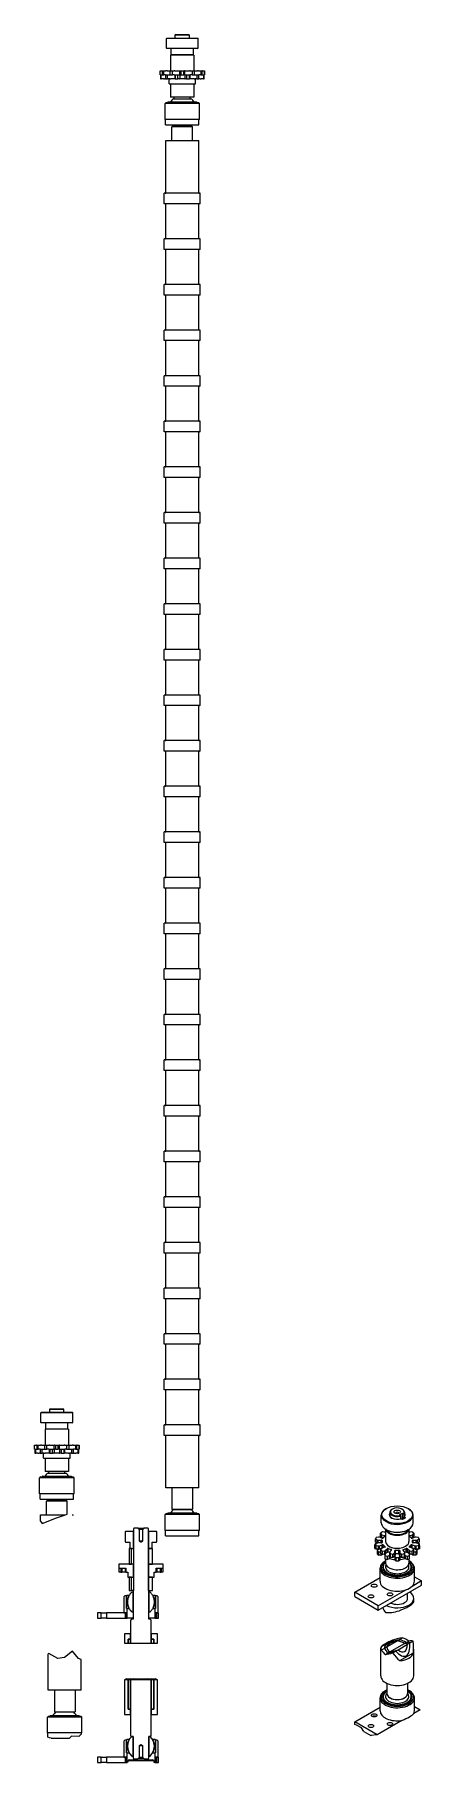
# Model space of a CAD drawing. Header units: millimetres. Extents: x 199 to 929, y 102 to 3359.
import ezdxf

# ---------------------------------------------------------------- set-up
doc = ezdxf.new("R2010")
doc.units = ezdxf.units.MM
for name, color, linetype, lineweight in [('Break Lines', 7, 'Continuous', 50), ('Tangent Edges', 7, 'Continuous', 50), ('Visible Edges', 7, 'Continuous', 50)]:
    doc.layers.add(name, color=color, linetype=linetype, lineweight=lineweight)

msp = doc.modelspace()

# ---------------------------------------------------------------- linework, layer by layer
at = {"layer": 'Break Lines', "linetype": 'Continuous', "lineweight": 25}
for p, q in [((210.4, 556.8), (213.8, 552.4)), ((213.8, 552.4), (240.6, 562.8)), ((240.6, 562.8), (257.9, 569)), ((257.9, 569), (260.9, 570)), ((270.2, 569), (272.4, 568.2)), ((226.1, 307.4), (225.2, 307)), ((243, 298.1), (226.1, 307.4)), ((255.8, 299.6), (243, 298.1)), ((271, 311.6), (255.8, 299.6)), ((282.2, 298), (271, 311.6)), ((287.2, 296), (282.2, 298)), ((227.8, 148.6), (224.7, 149.5)), ((230.7, 147.5), (227.8, 148.6)), ((268.9, 151.2), (265.1, 147.5)), ((283, 151), (268.9, 151.2)), ((287.7, 155.6), (283, 151))]:
    msp.add_line(p, q, dxfattribs=at).dxf.unprotected_set("ltscale", 0)
at = {"layer": 'Tangent Edges', "linetype": 'Continuous', "lineweight": 25}
for p, q in [((842, 523.2), (845.3, 521.6)), ((842, 517.1), (842, 523.2)), ((847.7, 526.7), (843.5, 526.3)), ((845.3, 515.5), (845.3, 521.6)), ((847.2, 521.2), (853.2, 521.2)), ((847.2, 515.7), (847.2, 521.2)), ((854.9, 524.8), (849.7, 526.5)), ((851.7, 528.3), (851.7, 534.4)), ((851.7, 534.4), (853.1, 532.1)), ((853.1, 526), (851.7, 528.3)), ((853.1, 526), (853.1, 532.1)), ((853.2, 515.7), (853.2, 521.2)), ((854.4, 525.1), (854.4, 531.2)), ((854.4, 531.2), (859.6, 529.5)), ((855.8, 524.6), (854.4, 525.1)), ((859.6, 535.8), (855.6, 536.7)), ((860.2, 528.3), (856.9, 525.1)), ((859.6, 527.8), (859.6, 529.5)), ((861.2, 535), (861.1, 535.1)), ((905.4, 535.1), (905.2, 535)), ((909.5, 525.1), (906.3, 528.3)), ((906.8, 529.5), (912, 531.2)), ((906.8, 527.8), (906.8, 529.5)), ((910.9, 536.7), (906.9, 535.8)), ((912, 525.1), (910.7, 524.6)), ((912.1, 525.1), (911.4, 524.7)), ((916.8, 526.5), (911.6, 524.8)), ((912, 525.1), (912, 531.2)), ((913.2, 521.2), (919.2, 521.2)), ((913.2, 515.7), (913.2, 521.2)), ((913.4, 532.1), (914.8, 534.4)), ((913.4, 526), (913.4, 532.1)), ((914.8, 528.3), (913.4, 526)), ((914.1, 525.6), (913.9, 525.6)), ((914.8, 534.4), (914.8, 528.3)), ((923, 526.3), (918.8, 526.7)), ((919.2, 515.7), (919.2, 521.2)), ((921.2, 521.6), (924.4, 523.2)), ((921.2, 515.5), (921.2, 521.6)), ((924.4, 523.2), (924.4, 517.1)), ((841.3, 504.6), (841.3, 510.8)), ((845.3, 515.5), (842, 517.1)), ((845.3, 515.3), (842, 513.8)), ((842, 513.8), (842, 507.6)), ((843.5, 510.7), (847.7, 510.3)), ((843.5, 504.6), (843.5, 510.7)), ((847.7, 504.1), (843.5, 504.6)), ((845.2, 504.4), (845.2, 503.6)), ((848, 503.7), (845.6, 501.7)), ((845.6, 501.7), (845.6, 495.5)), ((847.2, 504.2), (847.2, 503.5)), ((847.9, 503.6), (847.2, 503.5)), ((847.7, 504.1), (847.7, 510.3)), ((848.3, 498.9), (851.7, 499.1)), ((848.3, 492.8), (848.3, 498.9)), ((852.6, 493), (848.3, 492.8)), ((849.7, 510.5), (854.9, 512.2)), ((849.7, 504.4), (849.7, 510.5)), ((854.9, 506.1), (849.7, 504.4)), ((853.1, 504.9), (849.7, 504.3)), ((853.1, 504.8), (851.7, 502.5)), ((851.7, 502.5), (851.7, 496.4)), ((852.6, 495.8), (852.6, 493)), ((853, 505.5), (853, 504.9)), ((859.6, 507.5), (854.4, 505.7)), ((854.4, 494.8), (854.4, 493.5)), ((855.6, 494.2), (854.4, 493.5)), ((854.9, 506.1), (854.9, 512.2)), ((854.9, 506.1), (854.9, 505.9)), ((855.6, 500.3), (859.6, 501.1)), ((855.6, 494.2), (855.6, 500.3)), ((859.6, 495), (855.6, 494.2)), ((856.9, 511.9), (860.2, 508.7)), ((856.9, 506.6), (856.9, 511.9)), ((859.6, 495), (859.6, 501.1)), ((860.3, 494.7), (859.9, 492.2)), ((859.9, 492.2), (859.9, 486.1)), ((860.2, 507.8), (860.2, 508.7)), ((861.1, 501.9), (864.1, 504.9)), ((861.1, 495.8), (861.1, 501.9)), ((864.1, 498.8), (861.1, 495.8)), ((865.4, 498.2), (861.1, 495.8)), ((861.1, 495.7), (861.1, 495.8)), ((864.1, 498.8), (864.1, 504.9)), ((864.7, 490.7), (868.2, 492.1)), ((864.7, 484.5), (864.7, 490.7)), ((865.4, 499.2), (865.4, 498.2)), ((866.2, 505.2), (871.8, 503.3)), ((866.2, 499.1), (866.2, 505.2)), ((866.2, 499.1), (869, 498.2)), ((868.2, 492.1), (868.2, 485.9)), ((869, 492.2), (869, 498.3)), ((869, 491.9), (869, 498)), ((869, 498), (869.7, 495.6)), ((869.7, 489.4), (869, 491.9)), ((869.3, 490.8), (869.3, 486.9)), ((870.5, 489.3), (869.3, 486.9)), ((872.4, 502.2), (869.4, 499.2)), ((869.7, 495.6), (869.7, 489.4)), ((871.8, 501.6), (871.8, 503.3)), ((875.1, 494.8), (877.8, 496.6)), ((875.1, 488.6), (875.1, 494.8)), ((877.8, 490.5), (875.1, 488.6)), ((878.4, 490), (877.3, 490.2)), ((877.8, 490.5), (877.8, 496.6)), ((878.4, 491.2), (878.4, 485)), ((878.5, 497.8), (878.5, 501.2)), ((878.5, 491.6), (878.5, 497.8)), ((880.1, 495), (878.5, 491.6)), ((878.7, 490.4), (878.7, 484.3)), ((878.7, 490.4), (880.5, 488.2)), ((879, 495.7), (879, 492.7)), ((880, 502.1), (886.5, 502.1)), ((880, 495.9), (880, 502.1)), ((880, 495.9), (886.5, 495.9)), ((886, 488.2), (887.8, 490.4)), ((888, 491.6), (886.4, 495)), ((886.5, 495.9), (886.5, 502.1)), ((887.5, 495.7), (887.5, 492.7)), ((887.8, 490.4), (887.8, 484.3)), ((888, 501.2), (888, 497.8)), ((888, 491.6), (888, 497.8)), ((888.1, 491.2), (888.1, 485)), ((889.2, 490.2), (888.1, 490)), ((888.7, 490.5), (888.7, 496.6)), ((888.7, 496.6), (891.4, 494.8)), ((891.4, 488.6), (888.7, 490.5)), ((891.4, 494.8), (891.4, 488.6)), ((897.1, 499.2), (894.1, 502.2)), ((894.7, 503.3), (900.3, 505.2)), ((894.7, 501.6), (894.7, 503.3)), ((897.1, 486.9), (896, 489.3)), ((896.7, 495.6), (897.5, 498)), ((896.7, 489.4), (896.7, 495.6)), ((897.5, 491.9), (896.7, 489.4)), ((897.1, 490.8), (897.1, 486.9)), ((897.5, 498.2), (900.3, 499.1)), ((897.5, 492.2), (897.5, 498.3)), ((897.5, 491.9), (897.5, 498)), ((898.3, 492.1), (898.3, 485.9)), ((898.3, 492.1), (901.8, 490.7)), ((900.3, 499.1), (900.3, 505.2)), ((901.1, 499.2), (901.1, 498.2)), ((905.3, 495.8), (901.1, 498.2)), ((901.8, 490.7), (901.8, 484.5)), ((902.4, 504.9), (905.4, 501.9)), ((902.4, 498.8), (902.4, 504.9)), ((905.4, 495.8), (902.4, 498.8)), ((905.4, 495.8), (905.4, 501.9)), ((905.4, 495.8), (905.4, 495.7)), ((906.6, 492.2), (906.2, 494.7)), ((906.3, 508.7), (909.5, 511.9)), ((906.3, 507.8), (906.3, 508.7)), ((906.6, 486.1), (906.6, 492.2)), ((912, 505.7), (906.8, 507.5)), ((906.9, 495), (906.9, 501.1)), ((906.9, 501.1), (910.9, 500.3)), ((910.9, 494.2), (906.9, 495)), ((909.5, 506.6), (909.5, 511.9)), ((910.9, 500.3), (910.9, 494.2)), ((912.1, 493.5), (910.9, 494.2)), ((911.6, 512.2), (916.8, 510.5)), ((911.6, 506.1), (911.6, 512.2)), ((911.6, 506.1), (911.6, 505.9)), ((916.8, 504.4), (911.6, 506.1)), ((911.7, 516.6), (911.7, 520.4)), ((912.1, 494.8), (912.1, 493.5)), ((919.2, 515.7), (913.2, 515.7)), ((916.8, 504.3), (913.3, 504.9)), ((913.4, 505.5), (913.4, 504.9)), ((914.8, 502.5), (913.4, 504.8)), ((913.9, 495.8), (913.9, 493)), ((918.2, 492.8), (913.9, 493)), ((914.8, 496.4), (914.8, 502.5)), ((914.8, 499.1), (918.2, 498.9)), ((916.8, 504.4), (916.8, 510.5)), ((918.2, 498.9), (918.2, 492.8)), ((920.9, 501.7), (918.5, 503.7)), ((919.2, 503.5), (918.5, 503.6)), ((918.8, 510.3), (923, 510.7)), ((918.8, 504.1), (918.8, 510.3)), ((923, 504.6), (918.8, 504.1)), ((919.2, 504.2), (919.2, 503.5)), ((920.9, 495.5), (920.9, 501.7)), ((924.4, 517.1), (921.2, 515.5)), ((924.4, 513.8), (921.2, 515.3)), ((925.2, 504.6), (921.3, 503.6)), ((921.3, 504.4), (921.3, 503.6)), ((925.2, 513.9), (922.8, 514.6)), ((923, 510.7), (923, 504.6)), ((924.4, 507.6), (924.4, 513.8)), ((924.4, 510.6), (925.2, 510.8)), ((925.2, 510.8), (925.2, 504.6)), ((358.8, 460.7), (358.8, 468.2)), ((362.1, 468.2), (362.1, 460.7)), ((362.1, 460.7), (364, 460.7)), ((364, 468.2), (364, 460.7)), ((370, 460.7), (364, 460.7)), ((370, 468.2), (370, 460.7)), ((371.5, 460.7), (370, 460.7)), ((430, 460.7), (428.5, 460.7)), ((430, 468.2), (430, 460.7)), ((436, 460.7), (430, 460.7)), ((436, 468.2), (436, 460.7)), ((436, 460.7), (437.9, 460.7)), ((437.9, 468.2), (437.9, 460.7)), ((441.2, 460.7), (437.9, 460.7)), ((441.2, 468.2), (441.2, 460.7)), ((868.2, 485.9), (864.7, 484.5)), ((880.5, 482.1), (878.7, 484.3)), ((880.5, 488.2), (880.5, 482.1)), ((886, 482.1), (886, 488.2)), ((887.8, 484.3), (886, 482.1)), ((901.8, 484.5), (898.3, 485.9))]:
    msp.add_line(p, q, dxfattribs=at).dxf.unprotected_set("ltscale", 0)
for centre, major_axis, start_param, end_param in [((847.2, 522.9), (3, 0), 4.014257, 4.712389), ((848.2, 525), (-3, 0), 4.18879, 4.886922), ((855.9, 532.7), (-3, 0), 0.349066, 1.047198), ((855.9, 526.6), (-3, 0), 0.349066, 0.815441), ((855.9, 526.6), (3, 0), 3.957034, 4.158747), ((855.9, 526.6), (-3, 0), 1.017155, 1.047198), ((855.6, 525.5), (-1.5, 0), 1.047197, 2.617994), ((858.5, 534.2), (-3, 0), 3.665191, 4.363323), ((858.9, 528.7), (1.5, 0), 5.759586, 7.330383), ((908, 534.2), (-3, 0), 5.061455, 5.759587), ((907.6, 528.7), (-1.5, 0), 5.235988, 6.806784), ((910.8, 525.5), (-1.5, 0), 0.523599, 2.094395), ((913.2, 520.4), (-1.5, 0), 4.712389, 6.283186), ((910.5, 532.7), (3, 0), 5.235988, 5.934119), ((910.5, 526.6), (-3, 0), 2.094395, 2.124436), ((910.5, 526.6), (3, 0), 5.266029, 5.467746), ((914.2, 523.9), (-3, 0), 5.467746, 5.497787), ((910.5, 526.6), (3, 0), 5.467746, 5.934119), ((914.2, 523.9), (-3, 0), 4.799655, 5.266029), ((918.3, 525), (-3, 0), 4.537856, 5.235988), ((919.2, 522.9), (3, 0), 4.712389, 5.410521), ((846.5, 505.2), (-3, 0), 1.134464, 1.832596), ((847.2, 516.8), (-3, 0), 0.872665, 0.941966), ((883.2, 512.4), (-42, 0), 0.458095, 0.589102), ((848.2, 512), (3, 0), 4.537856, 5.235988), ((848.2, 505.9), (-3, 0), 1.396263, 1.862639), ((850.5, 502.7), (-3, 0), 5.205945, 5.67232), ((848.2, 505.9), (3, 0), 5.004231, 5.205945), ((848.2, 505.9), (-3, 0), 2.064352, 2.094395), ((850.5, 502.7), (-3, 0), 4.974188, 5.004231), ((852.3, 494.7), (-3, 0), 1.658063, 2.356194), ((855.9, 504.3), (-3, 0), 5.235988, 5.934119), ((855.6, 511.5), (1.5, 0), 0.523599, 2.094395), ((855.6, 505.3), (-1.5, 0), 4.616404, 5.235988), ((858.9, 508.2), (1.5, 0), 5.235988, 6.806784), ((858.5, 502.8), (3, 0), 5.061455, 5.759587), ((858.5, 496.6), (-3, 0), 1.919862, 2.386238), ((883.2, 512.4), (-42, 0), 0.981694, 1.112701), ((863.3, 494.5), (-3, 0), 5.729544, 6.195919), ((858.5, 496.6), (3, 0), 5.52783, 5.729544), ((863.3, 494.5), (-3, 0), 5.497787, 5.52783), ((858.5, 496.6), (-3, 0), 2.587951, 2.617994), ((865.4, 504.5), (1.5, 0), 1.047197, 2.617994), ((865.4, 498.3), (-1.5, 0), 4.538583, 5.759587), ((864.3, 498.8), (1.5, 0), 5.497787, 6.718791), ((865.4, 498.3), (1.5, 0), 1.047197, 1.39699), ((866.4, 493.5), (3, 0), 5.323254, 5.706673), ((872, 498.3), (-3, 0), 5.759586, 6.457718), ((872, 492.2), (-3, 0), 0, 0.174533), ((871.1, 502.6), (1.5, 0), 5.759586, 7.330383), ((875.5, 497.8), (3, 0), 5.585054, 6.283185), ((875.5, 491.6), (3, 0), 5.585054, 6.051429), ((875.5, 491.6), (3, 0), 6.051429, 6.253142), ((881.4, 491.2), (-3, 0), 6.253142, 6.719518), ((880, 501.2), (-1.5, 0), 4.712389, 6.283185), ((880, 495.1), (-1.5, 0), 5.062182, 6.283185), ((881.4, 491.2), (-3, 0), 6.021386, 6.051429), ((875.5, 491.6), (3, 0), 6.253142, 6.283185), ((878.6, 495.2), (1.5, 0), 6.021386, 7.242389), ((880, 495.1), (1.5, 0), 1.570796, 1.920589), ((887.9, 495.2), (-1.5, 0), 5.323982, 6.544985), ((886.5, 501.2), (1.5, 0), 0, 1.570796), ((886.5, 495.1), (1.5, 0), 1.221004, 1.570796), ((886.5, 495.1), (1.5, 0), 0, 1.221004), ((885.1, 491.2), (3, 0), 5.846853, 6.313226), ((891, 497.8), (-3, 0), 0, 0.698132), ((885.1, 491.2), (3, 0), 0.231758, 0.261799), ((891, 491.6), (-3, 0), 0.030041, 0.231758), ((891, 491.6), (-3, 0), 0, 0.030041), ((891, 491.6), (-3, 0), 0.231758, 0.698132), ((895.4, 502.6), (-1.5, 0), 5.235988, 6.806784), ((894.5, 498.3), (3, 0), 6.108652, 6.806784), ((900, 493.5), (3, 0), 3.718104, 4.101524), ((894.5, 492.2), (3, 0), 6.108652, 6.283185), ((901.1, 504.5), (1.5, 0), 0.523599, 2.094395), ((901.1, 498.3), (1.5, 0), 1.744603, 2.094395), ((902.2, 498.8), (-1.5, 0), 5.847581, 7.068583), ((901.1, 498.3), (-1.5, 0), 3.665191, 4.886195), ((883.2, 512.4), (-42, 0), 2.028891, 2.159899), ((903.2, 494.5), (-3, 0), 3.896949, 3.926991), ((908, 502.8), (3, 0), 3.665191, 4.363323), ((908, 496.6), (-3, 0), 0.523599, 0.55364), ((908, 496.6), (3, 0), 3.695232, 3.896949), ((903.2, 494.5), (3, 0), 0.087266, 0.55364), ((908, 496.6), (-3, 0), 0.755357, 1.22173), ((907.6, 508.2), (-1.5, 0), 5.759586, 7.330383), ((910.8, 511.5), (1.5, 0), 1.047197, 2.617994), ((910.8, 505.3), (-1.5, 0), 4.18879, 4.808374), ((913.2, 516.6), (-1.5, 0), 0, 1.570796), ((910.5, 504.3), (3, 0), 0.349066, 1.047198), ((914.2, 494.7), (-3, 0), 0.785398, 1.48353), ((918.3, 512), (3, 0), 4.18879, 4.886922), ((918.3, 505.9), (-3, 0), 1.047197, 1.077239), ((916, 502.7), (-3, 0), 4.420548, 4.45059), ((918.3, 505.9), (3, 0), 4.218831, 4.420548), ((916, 502.7), (-3, 0), 3.752458, 4.218831), ((918.3, 505.9), (-3, 0), 1.278956, 1.745329), ((883.2, 512.4), (-42, 0), 2.55249, 2.683498), ((919.2, 514), (-3, 0), 4.014257, 4.712389), ((920, 505.2), (-3, 0), 1.308997, 2.007129), ((919.2, 516.8), (-3, 0), 2.199626, 2.268928), ((883.2, 512.4), (42, 0), 6.217682, 6.348689), ((866.4, 487.4), (3, 0), 5.323254, 6.021386), ((881.4, 485), (-3, 0), 0, 0.436332), ((883.2, 512.4), (-42, 0), 1.505293, 1.6363), ((885.1, 485), (3, 0), 5.846853, 6.283185), ((900, 487.4), (-3, 0), 0.261799, 0.959931)]:
    msp.add_ellipse(centre, major_axis=major_axis, ratio=0.575862, start_param=start_param, end_param=end_param, dxfattribs=at).dxf.unprotected_set("ltscale", 0)
at = {"layer": 'Visible Edges', "linetype": 'Continuous', "lineweight": 25}
for p, q in [((464.9, 3359.2), (463.9, 3358.2)), ((491.3, 3358.2), (463.9, 3358.2)), ((463.9, 3358.2), (463.9, 3352.7)), ((464.9, 3359.2), (490.2, 3359.2)), ((491.3, 3352.7), (491.3, 3358.2)), ((448.9, 3352.7), (447.9, 3351.7)), ((507.9, 3351.7), (447.9, 3351.7)), ((447.9, 3333.7), (447.9, 3351.7)), ((447.9, 3333.7), (507.9, 3333.7)), ((448.9, 3332.7), (447.9, 3333.7)), ((448.9, 3352.7), (506.9, 3352.7)), ((506.9, 3332.7), (448.9, 3332.7)), ((456.9, 3321.7), (456.9, 3332.7)), ((498.9, 3321.7), (498.9, 3332.7)), ((506.9, 3352.7), (507.9, 3351.7)), ((506.9, 3332.7), (507.9, 3333.7)), ((507.9, 3333.7), (507.9, 3351.7)), ((435.9, 3283.5), (435.9, 3291)), ((435.9, 3291), (436, 3291)), ((436, 3283.5), (436, 3291)), ((436, 3291), (439.8, 3291)), ((440.2, 3291), (439.8, 3291)), ((440.2, 3291), (440.2, 3283.5)), ((440.2, 3291), (443, 3291)), ((443, 3291), (447.2, 3291)), ((443, 3283.5), (443, 3291)), ((449.1, 3291), (447.2, 3291)), ((449.1, 3291), (453.3, 3291)), ((453.3, 3291), (454.5, 3291)), ((454.5, 3291), (459.3, 3291)), ((454.5, 3291), (454.5, 3283.5)), ((499.9, 3320.7), (455.9, 3320.7)), ((455.9, 3320.7), (455.9, 3291)), ((456.9, 3321.7), (498.9, 3321.7)), ((457.9, 3320.7), (456.9, 3321.7)), ((459.3, 3291), (462.8, 3291)), ((459.3, 3283.5), (459.3, 3291)), ((464, 3291), (462.8, 3291)), ((464, 3291), (465.5, 3291)), ((465.5, 3291), (467.4, 3291)), ((467.4, 3291), (473, 3291)), ((473.3, 3291), (473, 3291)), ((473, 3283.5), (473, 3291)), ((473.3, 3291), (475.1, 3291)), ((475.1, 3291), (480.6, 3291)), ((475.1, 3291), (475.1, 3283.5)), ((480.6, 3291), (482.4, 3291)), ((480.6, 3283.5), (480.6, 3291)), ((482.7, 3291), (482.4, 3291)), ((482.7, 3291), (488.4, 3291)), ((482.7, 3283.5), (482.7, 3291)), ((488.4, 3291), (490.2, 3291)), ((490.2, 3291), (491.8, 3291)), ((493, 3291), (491.8, 3291)), ((493, 3291), (496.4, 3291)), ((496.4, 3291), (501.2, 3291)), ((496.4, 3291), (496.4, 3283.5)), ((497.9, 3320.7), (498.9, 3321.7)), ((499.9, 3320.7), (499.9, 3291)), ((501.2, 3291), (502.4, 3291)), ((501.2, 3283.5), (501.2, 3291)), ((502.4, 3291), (506.7, 3291)), ((508.5, 3291), (506.7, 3291)), ((508.5, 3291), (512.8, 3291)), ((512.8, 3291), (515.5, 3291)), ((512.8, 3291), (512.8, 3283.5)), ((515.9, 3291), (515.5, 3291)), ((515.5, 3283.5), (515.5, 3291)), ((515.9, 3291), (519.8, 3291)), ((519.8, 3291), (519.9, 3291)), ((519.8, 3291), (519.8, 3283.5)), ((519.9, 3283.5), (519.9, 3291)), ((435.9, 3283.5), (436, 3283.5)), ((436.7, 3283.5), (436, 3283.5)), ((436.7, 3283.5), (436.7, 3276)), ((436.7, 3283.5), (438.1, 3283.5)), ((436.7, 3276), (438.1, 3276)), ((438.1, 3276), (438.1, 3283.5)), ((438.1, 3283.5), (440.2, 3283.5)), ((442.3, 3276), (438.1, 3276)), ((440.2, 3283.5), (443, 3283.5)), ((442.3, 3276), (444.3, 3276)), ((446.3, 3283.5), (443, 3283.5)), ((446.3, 3276), (444.3, 3276)), ((446.3, 3283.5), (446.3, 3276)), ((446.3, 3283.5), (450.2, 3283.5)), ((446.3, 3276), (450.2, 3276)), ((450.2, 3276), (450.2, 3283.5)), ((450.2, 3283.5), (454.2, 3283.5)), ((454.2, 3276), (450.2, 3276)), ((452.9, 3266.5), (452.9, 3276)), ((452.9, 3266.5), (502.9, 3266.5)), ((454.5, 3283.5), (454.2, 3283.5)), ((454.2, 3276), (455.8, 3276)), ((454.5, 3283.5), (459.3, 3283.5)), ((458.8, 3276), (455.8, 3276)), ((455.9, 3266.5), (455.9, 3241.2)), ((460.8, 3276), (458.8, 3276)), ((462.8, 3283.5), (459.3, 3283.5)), ((463.6, 3276), (460.8, 3276)), ((462.8, 3283.5), (463.6, 3283.5)), ((463.6, 3283.5), (463.6, 3276)), ((463.6, 3283.5), (464.4, 3283.5)), ((463.6, 3283.5), (463.6, 3283.5)), ((463.6, 3276), (463.6, 3276)), ((464.4, 3276), (463.6, 3276)), ((464.4, 3283.5), (464.4, 3276)), ((464.4, 3283.5), (469.7, 3283.5)), ((464.4, 3276), (469.7, 3276)), ((469.7, 3276), (469.7, 3283.5)), ((469.7, 3283.5), (472.4, 3283.5)), ((472.4, 3276), (469.7, 3276)), ((473, 3283.5), (472.4, 3283.5)), ((472.4, 3276), (473.1, 3276)), ((473, 3283.5), (473.3, 3283.5)), ((473.1, 3283.5), (473.1, 3276)), ((474.6, 3276), (473.1, 3276)), ((475.1, 3283.5), (473.3, 3283.5)), ((481.1, 3276), (474.6, 3276)), ((475.1, 3283.5), (480.6, 3283.5)), ((482.4, 3283.5), (480.6, 3283.5)), ((482.6, 3276), (481.1, 3276)), ((482.4, 3283.5), (482.7, 3283.5)), ((482.6, 3283.5), (482.6, 3276)), ((482.6, 3276), (483.3, 3276)), ((483.3, 3283.5), (482.7, 3283.5)), ((483.3, 3283.5), (486.1, 3283.5)), ((486.1, 3276), (483.3, 3276)), ((486.1, 3283.5), (486.1, 3276)), ((486.1, 3283.5), (491.4, 3283.5)), ((486.1, 3276), (491.4, 3276)), ((491.4, 3276), (491.4, 3283.5)), ((491.4, 3283.5), (492.1, 3283.5)), ((492.1, 3276), (491.4, 3276)), ((492.2, 3283.5), (492.1, 3283.5)), ((492.1, 3276), (492.2, 3276)), ((492.2, 3283.5), (492.2, 3276)), ((492.2, 3283.5), (493, 3283.5)), ((494.9, 3276), (492.2, 3276)), ((496.4, 3283.5), (493, 3283.5)), ((497, 3276), (494.9, 3276)), ((496.4, 3283.5), (501.2, 3283.5)), ((500, 3276), (497, 3276)), ((499.9, 3266.5), (499.9, 3241.2)), ((500, 3276), (501.6, 3276)), ((501.6, 3283.5), (501.2, 3283.5)), ((501.6, 3283.5), (505.6, 3283.5)), ((505.6, 3276), (501.6, 3276)), ((502.9, 3266.5), (502.9, 3276)), ((505.6, 3283.5), (505.6, 3276)), ((505.6, 3283.5), (509.4, 3283.5)), ((505.6, 3276), (509.4, 3276)), ((509.4, 3276), (509.4, 3283.5)), ((512.8, 3283.5), (509.4, 3283.5)), ((511.4, 3276), (509.4, 3276)), ((511.4, 3276), (513.4, 3276)), ((512.8, 3283.5), (515.5, 3283.5)), ((517.6, 3276), (513.4, 3276)), ((515.5, 3283.5), (517.6, 3283.5)), ((517.6, 3283.5), (517.6, 3276)), ((517.6, 3283.5), (519.1, 3283.5)), ((517.6, 3276), (519.1, 3276)), ((519.1, 3276), (519.1, 3283.5)), ((519.8, 3283.5), (519.1, 3283.5)), ((519.8, 3283.5), (519.9, 3283.5)), ((447.4, 3231.2), (445.4, 3229.2)), ((474, 3229.2), (445.4, 3229.2)), ((445.4, 3199.2), (445.4, 3229.2)), ((447.4, 3231.2), (474.2, 3231.2)), ((451.4, 3232.2), (450.4, 3231.7)), ((505.4, 3231.7), (450.4, 3231.7)), ((450.4, 3231.7), (450.4, 3231.2)), ((451.4, 3232.2), (504.4, 3232.2)), ((499.9, 3241.2), (455.9, 3241.2)), ((460.5, 3238.2), (495.3, 3238.2)), ((462.9, 3238.2), (462.9, 3241.2)), ((510.4, 3229.2), (474, 3229.2)), ((474.2, 3231.2), (508.4, 3231.2)), ((492.9, 3238.2), (492.9, 3241.2)), ((504.4, 3232.2), (505.4, 3231.7)), ((505.4, 3231.7), (505.4, 3231.2)), ((508.4, 3231.2), (510.4, 3229.2)), ((510.4, 3199.2), (510.4, 3229.2)), ((446.4, 3199.2), (445.4, 3199.2)), ((446.4, 3189.2), (446.4, 3199.2)), ((509.4, 3199.2), (446.4, 3199.2)), ((510.4, 3199.2), (509.4, 3199.2)), ((509.4, 3189.2), (509.4, 3199.2)), ((446.4, 3189.2), (509.4, 3189.2)), ((446.9, 3159.7), (508.9, 3159.7)), ((446.9, 3061.2), (446.9, 3159.7)), ((460.4, 3187.2), (458.4, 3185.2)), ((477.9, 3185.2), (458.4, 3185.2)), ((458.4, 3159.7), (458.4, 3185.2)), ((460.4, 3187.2), (477.9, 3187.2)), ((462.9, 3187.2), (462.9, 3189.2)), ((477.9, 3187.2), (495.4, 3187.2)), ((497.4, 3185.2), (477.9, 3185.2)), ((492.9, 3187.2), (492.9, 3189.2)), ((495.4, 3187.2), (497.4, 3185.2)), ((497.4, 3159.7), (497.4, 3185.2)), ((508.9, 3061.2), (508.9, 3159.7)), ((511.9, 3060.2), (443.9, 3060.2)), ((443.9, 3040.2), (443.9, 3060.2)), ((511.9, 3040.2), (443.9, 3040.2)), ((446.9, 2975.2), (446.9, 3039.2)), ((508.9, 2975.2), (508.9, 3039.2)), ((511.9, 3040.2), (511.9, 3060.2)), ((511.9, 2974.2), (443.9, 2974.2)), ((443.9, 2954.2), (443.9, 2974.2)), ((511.9, 2954.2), (511.9, 2974.2)), ((511.9, 2954.2), (443.9, 2954.2)), ((446.9, 2889.2), (446.9, 2953.2)), ((508.9, 2889.2), (508.9, 2953.2)), ((511.9, 2888.2), (443.9, 2888.2)), ((443.9, 2868.2), (443.9, 2888.2)), ((511.9, 2868.2), (443.9, 2868.2)), ((446.9, 2803.2), (446.9, 2867.2)), ((508.9, 2803.2), (508.9, 2867.2)), ((511.9, 2868.2), (511.9, 2888.2)), ((511.9, 2802.2), (443.9, 2802.2)), ((443.9, 2782.2), (443.9, 2802.2)), ((511.9, 2782.2), (511.9, 2802.2)), ((511.9, 2782.2), (443.9, 2782.2)), ((446.9, 2717.2), (446.9, 2781.2)), ((508.9, 2717.2), (508.9, 2781.2)), ((511.9, 2716.2), (443.9, 2716.2)), ((443.9, 2696.2), (443.9, 2716.2)), ((511.9, 2696.2), (511.9, 2716.2)), ((511.9, 2696.2), (443.9, 2696.2)), ((446.9, 2631.2), (446.9, 2695.2)), ((508.9, 2631.2), (508.9, 2695.2)), ((511.9, 2630.2), (443.9, 2630.2)), ((443.9, 2610.2), (443.9, 2630.2)), ((511.9, 2610.2), (443.9, 2610.2)), ((446.9, 2545.2), (446.9, 2609.2)), ((508.9, 2545.2), (508.9, 2609.2)), ((511.9, 2610.2), (511.9, 2630.2)), ((511.9, 2544.2), (443.9, 2544.2)), ((443.9, 2524.2), (443.9, 2544.2)), ((511.9, 2524.2), (511.9, 2544.2)), ((511.9, 2524.2), (443.9, 2524.2)), ((446.9, 2459.2), (446.9, 2523.2)), ((508.9, 2459.2), (508.9, 2523.2)), ((511.9, 2458.2), (443.9, 2458.2)), ((443.9, 2438.2), (443.9, 2458.2)), ((511.9, 2438.2), (511.9, 2458.2)), ((511.9, 2438.2), (443.9, 2438.2)), ((446.9, 2373.2), (446.9, 2437.2)), ((508.9, 2373.2), (508.9, 2437.2)), ((511.9, 2372.2), (443.9, 2372.2)), ((443.9, 2352.2), (443.9, 2372.2)), ((511.9, 2352.2), (443.9, 2352.2)), ((446.9, 2287.2), (446.9, 2351.2)), ((508.9, 2287.2), (508.9, 2351.2)), ((511.9, 2352.2), (511.9, 2372.2)), ((511.9, 2286.2), (443.9, 2286.2)), ((443.9, 2266.2), (443.9, 2286.2)), ((511.9, 2266.2), (511.9, 2286.2)), ((511.9, 2266.2), (443.9, 2266.2)), ((446.9, 2201.2), (446.9, 2265.2)), ((508.9, 2201.2), (508.9, 2265.2)), ((511.9, 2200.2), (443.9, 2200.2)), ((443.9, 2180.2), (443.9, 2200.2)), ((511.9, 2180.2), (511.9, 2200.2)), ((511.9, 2180.2), (443.9, 2180.2)), ((446.9, 2115.2), (446.9, 2179.2)), ((508.9, 2115.2), (508.9, 2179.2)), ((511.9, 2114.2), (443.9, 2114.2)), ((443.9, 2094.2), (443.9, 2114.2)), ((511.9, 2094.2), (443.9, 2094.2)), ((446.9, 2029.2), (446.9, 2093.2)), ((508.9, 2029.2), (508.9, 2093.2)), ((511.9, 2094.2), (511.9, 2114.2)), ((511.9, 2028.2), (443.9, 2028.2)), ((443.9, 2008.2), (443.9, 2028.2)), ((511.9, 2008.2), (511.9, 2028.2)), ((511.9, 2008.2), (443.9, 2008.2)), ((446.9, 1943.2), (446.9, 2007.2)), ((508.9, 1943.2), (508.9, 2007.2)), ((511.9, 1942.2), (443.9, 1942.2)), ((443.9, 1922.2), (443.9, 1942.2)), ((511.9, 1922.2), (443.9, 1922.2)), ((511.9, 1922.2), (511.9, 1942.2)), ((446.9, 1857.2), (446.9, 1921.2)), ((508.9, 1857.2), (508.9, 1921.2)), ((511.9, 1856.2), (443.9, 1856.2)), ((443.9, 1836.2), (443.9, 1856.2)), ((511.9, 1836.2), (443.9, 1836.2)), ((446.9, 1771.2), (446.9, 1835.2)), ((508.9, 1771.2), (508.9, 1835.2)), ((511.9, 1836.2), (511.9, 1856.2)), ((511.9, 1770.2), (443.9, 1770.2)), ((443.9, 1750.2), (443.9, 1770.2)), ((511.9, 1750.2), (511.9, 1770.2)), ((511.9, 1750.2), (443.9, 1750.2)), ((446.9, 1685.2), (446.9, 1749.2)), ((508.9, 1685.2), (508.9, 1749.2)), ((511.9, 1684.2), (443.9, 1684.2)), ((443.9, 1664.2), (443.9, 1684.2)), ((511.9, 1664.2), (443.9, 1664.2)), ((446.9, 1599.2), (446.9, 1663.2)), ((508.9, 1599.2), (508.9, 1663.2)), ((511.9, 1664.2), (511.9, 1684.2)), ((511.9, 1598.2), (443.9, 1598.2)), ((443.9, 1578.2), (443.9, 1598.2)), ((511.9, 1578.2), (511.9, 1598.2)), ((511.9, 1578.2), (443.9, 1578.2)), ((446.9, 1513.2), (446.9, 1577.2)), ((508.9, 1513.2), (508.9, 1577.2)), ((511.9, 1512.2), (443.9, 1512.2)), ((443.9, 1492.2), (443.9, 1512.2)), ((511.9, 1492.2), (511.9, 1512.2)), ((511.9, 1492.2), (443.9, 1492.2)), ((446.9, 1427.2), (446.9, 1491.2)), ((508.9, 1427.2), (508.9, 1491.2)), ((511.9, 1426.2), (443.9, 1426.2)), ((443.9, 1406.2), (443.9, 1426.2)), ((511.9, 1406.2), (443.9, 1406.2)), ((446.9, 1341.2), (446.9, 1405.2)), ((508.9, 1341.2), (508.9, 1405.2)), ((511.9, 1406.2), (511.9, 1426.2)), ((511.9, 1340.2), (443.9, 1340.2)), ((443.9, 1320.2), (443.9, 1340.2)), ((511.9, 1320.2), (511.9, 1340.2)), ((511.9, 1320.2), (443.9, 1320.2)), ((446.9, 1255.2), (446.9, 1319.2)), ((508.9, 1255.2), (508.9, 1319.2)), ((511.9, 1254.2), (443.9, 1254.2)), ((443.9, 1234.2), (443.9, 1254.2)), ((511.9, 1234.2), (511.9, 1254.2)), ((511.9, 1234.2), (443.9, 1234.2)), ((446.9, 1169.2), (446.9, 1233.2)), ((508.9, 1169.2), (508.9, 1233.2)), ((511.9, 1168.2), (443.9, 1168.2)), ((443.9, 1148.2), (443.9, 1168.2)), ((511.9, 1148.2), (443.9, 1148.2)), ((446.9, 1083.2), (446.9, 1147.2)), ((508.9, 1083.2), (508.9, 1147.2)), ((511.9, 1148.2), (511.9, 1168.2)), ((511.9, 1082.2), (443.9, 1082.2)), ((443.9, 1062.2), (443.9, 1082.2)), ((511.9, 1062.2), (511.9, 1082.2)), ((511.9, 1062.2), (443.9, 1062.2)), ((446.9, 997.2), (446.9, 1061.2)), ((508.9, 997.2), (508.9, 1061.2)), ((511.9, 996.2), (443.9, 996.2)), ((443.9, 976.2), (443.9, 996.2)), ((511.9, 976.2), (511.9, 996.2)), ((511.9, 976.2), (443.9, 976.2)), ((446.9, 911.2), (446.9, 975.2)), ((508.9, 911.2), (508.9, 975.2)), ((511.9, 910.2), (443.9, 910.2)), ((443.9, 890.2), (443.9, 910.2)), ((511.9, 890.2), (443.9, 890.2)), ((446.9, 825.2), (446.9, 889.2)), ((508.9, 825.2), (508.9, 889.2)), ((511.9, 890.2), (511.9, 910.2)), ((511.9, 824.2), (443.9, 824.2)), ((443.9, 804.2), (443.9, 824.2)), ((511.9, 804.2), (511.9, 824.2)), ((511.9, 804.2), (443.9, 804.2)), ((446.9, 739.2), (446.9, 803.2)), ((508.9, 739.2), (508.9, 803.2)), ((212.4, 762), (211.4, 761)), ((271.4, 761), (211.4, 761)), ((211.4, 743), (211.4, 761)), ((212.4, 762), (270.4, 762)), ((228.4, 768.5), (227.4, 767.5)), ((254.8, 767.5), (227.4, 767.5)), ((227.4, 767.5), (227.4, 762)), ((228.4, 768.5), (253.7, 768.5)), ((254.8, 762), (254.8, 767.5)), ((270.4, 762), (271.4, 761)), ((271.4, 743), (271.4, 761)), ((211.4, 743), (271.4, 743)), ((212.4, 742), (211.4, 743)), ((270.4, 742), (212.4, 742)), ((263.4, 730), (219.4, 730)), ((219.4, 730), (219.4, 700.2)), ((220.4, 731), (220.4, 742)), ((220.4, 731), (262.4, 731)), ((221.4, 730), (220.4, 731)), ((261.4, 730), (262.4, 731)), ((262.4, 731), (262.4, 742)), ((263.4, 730), (263.4, 700.2)), ((270.4, 742), (271.4, 743)), ((511.9, 738.2), (443.9, 738.2)), ((443.9, 718.2), (443.9, 738.2)), ((511.9, 718.2), (443.9, 718.2)), ((446.9, 619.7), (446.9, 717.2)), ((508.9, 619.7), (508.9, 717.2)), ((511.9, 718.2), (511.9, 738.2)), ((199.4, 692.7), (199.4, 700.2)), ((199.4, 692.7), (199.4, 700.2)), ((199.4, 700.2), (203.3, 700.2)), ((199.4, 700.2), (199.4, 700.2)), ((200.2, 692.7), (199.4, 692.7)), ((199.4, 692.7), (199.4, 692.7)), ((200.2, 692.7), (200.2, 685.2)), ((200.2, 692.7), (201.6, 692.7)), ((200.2, 685.2), (201.6, 685.2)), ((201.6, 685.2), (201.6, 692.7)), ((201.6, 692.7), (203.7, 692.7)), ((205.8, 685.2), (201.6, 685.2)), ((203.7, 700.2), (203.3, 700.2)), ((203.7, 700.2), (203.7, 692.7)), ((203.7, 700.2), (206.4, 700.2)), ((203.7, 692.7), (206.4, 692.7)), ((205.8, 685.2), (207.8, 685.2)), ((206.4, 700.2), (210.7, 700.2)), ((206.4, 692.7), (206.4, 700.2)), ((209.8, 692.7), (206.4, 692.7)), ((209.8, 685.2), (207.8, 685.2)), ((209.8, 692.7), (209.8, 685.2)), ((209.8, 692.7), (213.7, 692.7)), ((209.8, 685.2), (213.7, 685.2)), ((212.5, 700.2), (210.7, 700.2)), ((212.5, 700.2), (216.8, 700.2)), ((213.7, 685.2), (213.7, 692.7)), ((213.7, 692.7), (217.7, 692.7)), ((217.7, 685.2), (213.7, 685.2)), ((216.4, 675.7), (216.4, 685.2)), ((216.8, 700.2), (218, 700.2)), ((218, 692.7), (217.7, 692.7)), ((217.7, 685.2), (219.2, 685.2)), ((218, 700.2), (222.8, 700.2)), ((218, 700.2), (218, 692.7)), ((218, 692.7), (222.8, 692.7)), ((222.2, 685.2), (219.2, 685.2)), ((224.3, 685.2), (222.2, 685.2)), ((222.8, 700.2), (226.3, 700.2)), ((222.8, 692.7), (222.8, 700.2)), ((226.3, 692.7), (222.8, 692.7)), ((227.1, 685.2), (224.3, 685.2)), ((227.5, 700.2), (226.3, 700.2)), ((226.3, 692.7), (227.1, 692.7)), ((227.1, 692.7), (227.1, 685.2)), ((227.1, 692.7), (227.9, 692.7)), ((227.1, 692.7), (227.1, 692.7)), ((227.1, 685.2), (227.1, 685.2)), ((227.9, 685.2), (227.1, 685.2)), ((227.5, 700.2), (229, 700.2)), ((227.9, 692.7), (227.9, 685.2)), ((227.9, 692.7), (233.2, 692.7)), ((227.9, 685.2), (233.2, 685.2)), ((229, 700.2), (230.8, 700.2)), ((230.8, 700.2), (236.5, 700.2)), ((233.2, 685.2), (233.2, 692.7)), ((233.2, 692.7), (235.9, 692.7)), ((235.9, 685.2), (233.2, 685.2)), ((236.5, 692.7), (235.9, 692.7)), ((235.9, 685.2), (236.6, 685.2)), ((236.8, 700.2), (236.5, 700.2)), ((236.5, 692.7), (236.5, 700.2)), ((236.5, 692.7), (236.8, 692.7)), ((236.6, 692.7), (236.6, 685.2)), ((238.1, 685.2), (236.6, 685.2)), ((236.8, 700.2), (238.6, 700.2)), ((238.6, 692.7), (236.8, 692.7)), ((244.6, 685.2), (238.1, 685.2)), ((238.6, 700.2), (244.1, 700.2)), ((238.6, 700.2), (238.6, 692.7)), ((238.6, 692.7), (244.1, 692.7)), ((244.1, 700.2), (245.9, 700.2)), ((244.1, 692.7), (244.1, 700.2)), ((245.9, 692.7), (244.1, 692.7)), ((246.1, 685.2), (244.6, 685.2)), ((246.2, 700.2), (245.9, 700.2)), ((245.9, 692.7), (246.2, 692.7)), ((246.1, 692.7), (246.1, 685.2)), ((246.1, 685.2), (246.8, 685.2)), ((246.2, 700.2), (251.9, 700.2)), ((246.2, 692.7), (246.2, 700.2)), ((246.8, 692.7), (246.2, 692.7)), ((246.8, 692.7), (249.6, 692.7)), ((249.6, 685.2), (246.8, 685.2)), ((249.6, 692.7), (249.6, 685.2)), ((249.6, 692.7), (254.9, 692.7)), ((249.6, 685.2), (254.9, 685.2)), ((251.9, 700.2), (253.7, 700.2)), ((253.7, 700.2), (255.3, 700.2)), ((254.9, 685.2), (254.9, 692.7)), ((254.9, 692.7), (255.6, 692.7)), ((255.6, 685.2), (254.9, 685.2)), ((256.4, 700.2), (255.3, 700.2)), ((255.6, 692.7), (255.6, 685.2)), ((255.6, 692.7), (255.6, 692.7)), ((255.6, 692.7), (256.4, 692.7)), ((255.6, 685.2), (255.6, 685.2)), ((258.4, 685.2), (255.6, 685.2)), ((256.4, 700.2), (259.9, 700.2)), ((259.9, 692.7), (256.4, 692.7)), ((260.5, 685.2), (258.4, 685.2)), ((259.9, 700.2), (264.7, 700.2)), ((259.9, 700.2), (259.9, 692.7)), ((259.9, 692.7), (264.7, 692.7)), ((263.5, 685.2), (260.5, 685.2)), ((263.5, 685.2), (265, 685.2)), ((264.7, 700.2), (265.9, 700.2)), ((264.7, 692.7), (264.7, 700.2)), ((265, 692.7), (264.7, 692.7)), ((265, 692.7), (269, 692.7)), ((269, 685.2), (265, 685.2)), ((265.9, 700.2), (270.2, 700.2)), ((266.4, 675.7), (266.4, 685.2)), ((269, 692.7), (269, 685.2)), ((269, 692.7), (272.9, 692.7)), ((269, 685.2), (272.9, 685.2)), ((272, 700.2), (270.2, 700.2)), ((272, 700.2), (276.3, 700.2)), ((272.9, 685.2), (272.9, 692.7)), ((276.3, 692.7), (272.9, 692.7)), ((274.9, 685.2), (272.9, 685.2)), ((274.9, 685.2), (276.9, 685.2)), ((276.3, 700.2), (279, 700.2)), ((276.3, 700.2), (276.3, 692.7)), ((276.3, 692.7), (279, 692.7)), ((281.1, 685.2), (276.9, 685.2)), ((279.4, 700.2), (279, 700.2)), ((279, 692.7), (279, 700.2)), ((279, 692.7), (281.1, 692.7)), ((279.4, 700.2), (283.3, 700.2)), ((281.1, 692.7), (281.1, 685.2)), ((281.1, 692.7), (282.6, 692.7)), ((281.1, 685.2), (282.6, 685.2)), ((282.6, 685.2), (282.6, 692.7)), ((283.3, 692.7), (282.6, 692.7)), ((283.3, 700.2), (283.4, 700.2)), ((283.3, 700.2), (283.3, 692.7)), ((283.3, 692.7), (283.4, 692.7)), ((283.4, 692.7), (283.4, 700.2)), ((216.4, 675.7), (266.4, 675.7)), ((219.4, 675.7), (219.4, 650.5)), ((263.4, 675.7), (263.4, 650.5)), ((210.9, 640.5), (208.9, 638.5)), ((237.5, 638.5), (208.9, 638.5)), ((208.9, 608.5), (208.9, 638.5)), ((210.9, 640.5), (237.7, 640.5)), ((214.9, 641.5), (213.9, 640.9)), ((268.9, 640.9), (213.9, 640.9)), ((213.9, 640.9), (213.9, 640.5)), ((214.9, 641.5), (267.9, 641.5)), ((263.4, 650.5), (219.4, 650.5)), ((224, 647.5), (258.8, 647.5)), ((226.4, 647.5), (226.4, 650.5)), ((273.9, 638.5), (237.5, 638.5)), ((237.7, 640.5), (271.9, 640.5)), ((256.4, 647.5), (256.4, 650.5)), ((267.9, 641.5), (268.9, 640.9)), ((268.9, 640.9), (268.9, 640.5)), ((271.9, 640.5), (273.9, 638.5)), ((273.9, 608.5), (273.9, 638.5)), ((508.9, 619.7), (446.9, 619.7)), ((458.4, 619.7), (458.4, 579.2)), ((497.4, 619.7), (497.4, 579.2)), ((209.9, 608.5), (208.9, 608.5)), ((209.9, 598.5), (209.9, 608.5)), ((272.9, 608.5), (209.9, 608.5)), ((209.9, 598.5), (272.9, 598.5)), ((223.9, 596.5), (221.9, 594.5)), ((241.4, 594.5), (221.9, 594.5)), ((221.9, 569), (221.9, 594.5)), ((223.9, 596.5), (241.4, 596.5)), ((226.4, 596.5), (226.4, 598.5)), ((241.4, 596.5), (258.9, 596.5)), ((260.9, 594.5), (241.4, 594.5)), ((256.4, 596.5), (256.4, 598.5)), ((258.9, 596.5), (260.9, 594.5)), ((260.9, 570), (260.9, 594.5)), ((273.9, 608.5), (272.9, 608.5)), ((272.9, 598.5), (272.9, 608.5)), ((210.4, 569), (257.9, 569)), ((210.4, 556.8), (210.4, 569)), ((270.2, 569), (272.4, 569)), ((272.4, 568.2), (272.4, 569)), ((447.4, 571.2), (445.4, 569.2)), ((474, 569.2), (445.4, 569.2)), ((445.4, 539.2), (445.4, 569.2)), ((447.4, 571.2), (474.2, 571.2)), ((451.4, 572.2), (450.4, 571.7)), ((505.4, 571.7), (450.4, 571.7)), ((450.4, 571.7), (450.4, 571.2)), ((451.4, 572.2), (504.4, 572.2)), ((458.4, 579.2), (459.5, 579.2)), ((459.4, 578.2), (458.4, 579.2)), ((460.5, 578.2), (459.4, 578.2)), ((459.5, 579.2), (497.4, 579.2)), ((496.4, 578.2), (460.5, 578.2)), ((510.4, 569.2), (474, 569.2)), ((474.2, 571.2), (508.4, 571.2)), ((496.4, 578.2), (497.4, 579.2)), ((504.4, 572.2), (505.4, 571.7)), ((505.4, 571.7), (505.4, 571.2)), ((508.4, 571.2), (510.4, 569.2)), ((510.4, 539.2), (510.4, 569.2)), ((853.2, 553.4), (853.2, 568.1)), ((862.7, 580.7), (861.9, 580.3)), ((869.2, 573.5), (869.2, 568.1)), ((874, 579.6), (873.3, 579.1)), ((887.5, 568.6), (893.1, 571.8)), ((889.2, 567.6), (887.5, 568.6)), ((889.9, 561.2), (889.9, 566.4)), ((893.3, 559.9), (890.6, 561.5)), ((892.5, 579.6), (893.2, 579.1)), ((893.1, 560), (893.1, 571.8)), ((893.1, 571.8), (894.8, 570.9)), ((898.9, 563.2), (893.3, 559.9)), ((895.6, 569.6), (895.6, 561.2)), ((895.6, 561.2), (895.6, 564.3)), ((896.3, 564.7), (898.9, 563.2)), ((897.2, 573.5), (897.2, 568.1)), ((903.8, 580.7), (904.5, 580.3)), ((913.2, 553.4), (913.2, 568.1)), ((371, 537.4), (370, 536.4)), ((370, 536.4), (370, 518.4)), ((385, 537.4), (371, 537.4)), ((386, 537.4), (385, 537.4)), ((386, 536.4), (385, 537.4)), ((387, 543.9), (386, 542.9)), ((386, 542.9), (386, 425.9)), ((386, 506.4), (386, 536.4)), ((394, 543.9), (387, 543.9)), ((394, 543.9), (406, 543.9)), ((403, 540.9), (397, 540.9)), ((397, 518.9), (397, 540.9)), ((403, 540.9), (403, 518.9)), ((413, 543.9), (406, 543.9)), ((414, 542.9), (413, 543.9)), ((414, 425.9), (414, 542.9)), ((415, 537.4), (414, 537.4)), ((415, 537.4), (414, 536.4)), ((414, 536.4), (414, 506.4)), ((429, 537.4), (415, 537.4)), ((430, 536.4), (429, 537.4)), ((430, 518.4), (430, 536.4)), ((446.4, 539.2), (445.4, 539.2)), ((446.4, 529.2), (446.4, 539.2)), ((509.4, 539.2), (446.4, 539.2)), ((446.4, 529.2), (509.4, 529.2)), ((510.4, 539.2), (509.4, 539.2)), ((509.4, 529.2), (509.4, 539.2)), ((852.6, 525.6), (852.4, 525.6)), ((855.1, 524.7), (854.4, 525.1)), ((861.2, 541.7), (861.2, 518.5)), ((862.7, 540.9), (861.9, 541.3)), ((869, 534.7), (868.3, 535.1)), ((897.4, 534.7), (898.1, 535.1)), ((903.8, 540.9), (904.5, 541.3)), ((905.2, 541.7), (905.2, 518.5)), ((370, 518.4), (371, 517.4)), ((371, 517.4), (379, 517.4)), ((378, 505.4), (378, 475.7)), ((382, 505.4), (378, 505.4)), ((379, 517.4), (379, 506.4)), ((379, 506.4), (380, 505.4)), ((380, 505.4), (385, 505.4)), ((382, 475.7), (382, 505.4)), ((385, 505.4), (386, 506.4)), ((385, 505.4), (386, 505.4)), ((403, 518.9), (397, 518.9)), ((414, 506.4), (415, 505.4)), ((414, 505.4), (414, 475.7)), ((422, 505.4), (414, 505.4)), ((415, 505.4), (420, 505.4)), ((420, 505.4), (421, 506.4)), ((421, 517.4), (429, 517.4)), ((421, 506.4), (421, 517.4)), ((422, 475.7), (422, 505.4)), ((429, 517.4), (430, 518.4)), ((841.2, 506.2), (841.2, 512.4)), ((843.7, 514.6), (841.3, 513.9)), ((841.3, 510.8), (842, 510.6)), ((845.2, 503.6), (841.3, 504.6)), ((853.2, 515.7), (847.2, 515.7)), ((854.7, 520.4), (854.7, 516.6)), ((925.2, 506.2), (925.2, 512.4)), ((358, 475.7), (358, 468.2)), ((386, 475.7), (358, 475.7)), ((358, 468.2), (371.5, 468.2)), ((362.1, 460.7), (358.8, 460.7)), ((371.5, 468.2), (371.5, 460.7)), ((371.5, 460.7), (375, 460.7)), ((375, 460.7), (375, 451.2)), ((378, 475.7), (382, 475.7)), ((386, 451.2), (386, 475.7)), ((414, 475.7), (422, 475.7)), ((414, 475.7), (414, 451.2)), ((442, 475.7), (414, 475.7)), ((425, 460.7), (428.5, 460.7)), ((425, 451.2), (425, 460.7)), ((428.5, 468.2), (442, 468.2)), ((428.5, 460.7), (428.5, 468.2)), ((442, 468.2), (442, 475.7)), ((850.7, 443.5), (850.7, 468)), ((855.7, 470), (855.7, 469.6)), ((861.2, 481.8), (860.2, 481.2)), ((861.2, 485.6), (861.2, 477.8)), ((905.2, 485.6), (905.2, 477.8)), ((905.2, 481.8), (906.3, 481.2)), ((910.7, 470), (910.7, 469.6)), ((915.7, 443.5), (915.7, 468)), ((375, 451.2), (386, 451.2)), ((378, 451.2), (378, 425.9)), ((382, 451.2), (378, 451.2)), ((378, 425.9), (382, 425.9)), ((382, 425.9), (382, 451.2)), ((385, 425.9), (382, 425.9)), ((385, 425.9), (385, 371.9)), ((386, 425.9), (385, 425.9)), ((414, 451.2), (414, 425.9)), ((422, 451.2), (414, 451.2)), ((414, 451.2), (425, 451.2)), ((414, 425.9), (422, 425.9)), ((415, 425.9), (414, 425.9)), ((415, 371.9), (415, 425.9)), ((422, 425.9), (422, 451.2)), ((803, 422.9), (850.7, 450.4)), ((847.5, 389.1), (928.9, 435.9)), ((899.9, 427.4), (847.5, 397.3)), ((928.9, 444.1), (911.2, 433.9)), ((915.7, 451.6), (928.9, 444.1)), ((928.9, 435.9), (928.9, 444.1)), ((369.5, 415.9), (367.5, 413.9)), ((367.5, 413.9), (367.5, 383.9)), ((372.5, 415.9), (369.5, 415.9)), ((373.5, 416.9), (372.5, 416.3)), ((372.5, 416.3), (372.5, 392.5)), ((372.5, 391.9), (372.5, 415.9)), ((372.5, 392.5), (373.5, 391.9)), ((374, 391.9), (372.5, 391.9)), ((377.9, 416.9), (373.5, 416.9)), ((373.5, 391.9), (377.9, 391.9)), ((374, 373.9), (374, 391.9)), ((385, 422.9), (382.6, 422.9)), ((385, 385.9), (385, 422.9)), ((415, 422.9), (415, 385.9)), ((417.4, 422.9), (415, 422.9)), ((426.5, 416.9), (422.1, 416.9)), ((422.1, 391.9), (426.5, 391.9)), ((426, 391.9), (426, 373.9)), ((427.5, 391.9), (426, 391.9)), ((427.5, 416.3), (426.5, 416.9)), ((426.5, 391.9), (427.5, 392.5)), ((427.5, 392.5), (427.5, 416.3)), ((427.5, 415.9), (427.5, 391.9)), ((430.5, 415.9), (427.5, 415.9)), ((432.5, 413.9), (430.5, 415.9)), ((432.5, 383.9), (432.5, 413.9)), ((803, 414.7), (803, 422.9)), ((847.5, 397.3), (803, 422.9)), ((803, 414.7), (847.5, 389.1)), ((847.5, 389.1), (847.5, 397.3)), ((902.7, 411.2), (902.7, 420.9)), ((914.2, 404.8), (914.2, 411.2)), ((324.8, 383.9), (318, 383.9)), ((318, 383.9), (318, 373.9)), ((318, 373.9), (324.8, 373.9)), ((324.8, 383.9), (335.2, 383.9)), ((324.8, 373.9), (324.8, 383.9)), ((335.2, 373.9), (324.8, 373.9)), ((372.5, 383.9), (335.2, 383.9)), ((335.2, 383.9), (335.2, 373.9)), ((335.2, 373.9), (372.5, 373.9)), ((367.5, 383.9), (370, 383.9)), ((370, 383.9), (370, 375.9)), ((370, 375.9), (372, 373.9)), ((372, 373.9), (374, 373.9)), ((372.5, 373.9), (372.5, 383.9)), ((385, 373.9), (374, 373.9)), ((380.5, 369.9), (380.5, 327.1)), ((385, 371.9), (382.5, 371.9)), ((382.6, 385.9), (385, 385.9)), ((415, 385.9), (417.4, 385.9)), ((426, 373.9), (415, 373.9)), ((417.5, 371.9), (415, 371.9)), ((419.5, 327.1), (419.5, 369.9)), ((426, 373.9), (428, 373.9)), ((427.5, 383.9), (427.5, 373.9)), ((433, 383.9), (427.5, 383.9)), ((427.5, 373.9), (433, 373.9)), ((428, 373.9), (430, 375.9)), ((430, 383.9), (432.5, 383.9)), ((430, 375.9), (430, 383.9)), ((433, 373.9), (433, 383.9)), ((369, 344.4), (369, 327.1)), ((380.5, 344.4), (369, 344.4)), ((369, 327.1), (376, 327.1)), ((369, 326.9), (376, 326.9)), ((376, 334.4), (380.5, 334.4)), ((376, 327.1), (376, 334.4)), ((376, 334.4), (376, 327.1)), ((379.5, 334.4), (376, 334.4)), ((376, 327.1), (380.5, 327.1)), ((376, 326.9), (380.5, 326.9)), ((380.5, 333.4), (379.5, 334.4)), ((380.5, 334.4), (380.5, 344.4)), ((380.5, 327.1), (380.5, 333.4)), ((380.5, 327.1), (419.5, 327.1)), ((380.5, 326.9), (419.5, 326.9)), ((419.5, 344.4), (419.5, 334.4)), ((431, 344.4), (419.5, 344.4)), ((419.5, 334.4), (424, 334.4)), ((420.5, 334.4), (419.5, 333.4)), ((419.5, 333.4), (419.5, 327.1)), ((419.5, 327.1), (424, 327.1)), ((419.5, 326.9), (424, 326.9)), ((424, 334.4), (420.5, 334.4)), ((424, 334.4), (424, 327.1)), ((424, 327.1), (424, 334.4)), ((424, 327.1), (431, 327.1)), ((424, 326.9), (431, 326.9)), ((431, 327.1), (431, 344.4)), ((853.6, 320.7), (874.2, 332.6)), ((863.8, 320.1), (882.5, 330.9)), ((869.2, 310.2), (896.8, 326.1)), ((882.5, 330.9), (886.7, 333.4)), ((886.7, 333.4), (892.6, 336.7)), ((896.8, 326.1), (900, 327.9)), ((900, 327.9), (904.9, 330.8)), ((902.7, 324.7), (907.1, 327.2)), ((907.1, 327.2), (913, 330.6)), ((225.2, 238), (225.2, 307)), ((287.2, 238), (287.2, 296)), ((852.2, 265), (852.2, 317.3)), ((853.7, 314.3), (859.5, 317.7)), ((859.5, 317.7), (863.8, 320.1)), ((861.1, 305.5), (866, 308.4)), ((866, 308.4), (869.2, 310.2)), ((874.6, 308.5), (880.5, 311.9)), ((880.5, 311.9), (885, 314.5)), ((885, 314.5), (902.7, 324.7)), ((887.9, 293.9), (913.9, 308.9)), ((914.2, 265), (914.2, 315.8)), ((287.2, 238), (225.2, 238)), ((236.7, 238), (236.7, 197.5)), ((275.7, 238), (275.7, 197.5)), ((369, 257.6), (369, 192.5)), ((376, 257.6), (369, 257.6)), ((372.5, 259.4), (380.7, 259.4)), ((376, 202.5), (376, 257.6)), ((376, 257.6), (376, 202.5)), ((380.5, 257.6), (376, 257.6)), ((380.5, 257.6), (380.5, 152)), ((419.5, 257.6), (380.5, 257.6)), ((380.5, 203.5), (380.5, 257.6)), ((380.7, 259.4), (386.8, 259.4)), ((386.8, 259.4), (413.2, 259.4)), ((413.2, 259.4), (419.3, 259.4)), ((419.3, 259.4), (427.5, 259.4)), ((419.5, 152), (419.5, 257.6)), ((419.5, 257.6), (419.5, 203.5)), ((424, 257.6), (419.5, 257.6)), ((424, 257.6), (424, 202.5)), ((431, 257.6), (424, 257.6)), ((424, 202.5), (424, 257.6)), ((431, 192.5), (431, 257.6)), ((861.6, 237.7), (860.2, 236.9)), ((863.7, 251.1), (863.7, 231.9)), ((902.7, 251.1), (902.7, 231.9)), ((904.9, 237.7), (906.3, 236.9)), ((236.7, 197.5), (237.8, 197.5)), ((237.7, 196.5), (236.7, 197.5)), ((238.8, 196.5), (237.7, 196.5)), ((237.8, 197.5), (275.7, 197.5)), ((274.7, 196.5), (238.8, 196.5)), ((274.7, 196.5), (275.7, 197.5)), ((380.5, 202.5), (376, 202.5)), ((376, 202.5), (379.5, 202.5)), ((379.5, 202.5), (380.5, 203.5)), ((380.5, 192.5), (380.5, 202.5)), ((419.5, 203.5), (420.5, 202.5)), ((424, 202.5), (419.5, 202.5)), ((419.5, 202.5), (419.5, 192.5)), ((420.5, 202.5), (424, 202.5)), ((803, 178.6), (850.7, 206.1)), ((850.7, 199.2), (850.7, 223.7)), ((855.7, 225.7), (855.7, 225.3)), ((870.1, 223.5), (869.4, 224)), ((896.4, 223.5), (897.1, 224)), ((910.7, 225.7), (910.7, 225.3)), ((926.6, 201.1), (914.5, 194.1)), ((915.7, 199.2), (915.7, 223.7)), ((915.7, 207.3), (926.6, 201.1)), ((225.7, 189.5), (223.7, 187.5)), ((252.3, 187.5), (223.7, 187.5)), ((223.7, 157.5), (223.7, 187.5)), ((225.7, 189.5), (252.5, 189.5)), ((229.7, 190.5), (228.7, 189.9)), ((283.7, 189.9), (228.7, 189.9)), ((228.7, 189.9), (228.7, 189.5)), ((229.7, 190.5), (282.7, 190.5)), ((288.7, 187.5), (252.3, 187.5)), ((252.5, 189.5), (286.7, 189.5)), ((282.7, 190.5), (283.7, 189.9)), ((283.7, 189.9), (283.7, 189.5)), ((286.7, 189.5), (288.7, 187.5)), ((288.7, 157.5), (288.7, 187.5)), ((369, 192.5), (380.5, 192.5)), ((419.5, 192.5), (431, 192.5)), ((845.3, 154.2), (803, 178.6)), ((803, 173.5), (803, 178.6)), ((806.1, 172.3), (803, 173.5)), ((816, 167.3), (806.1, 172.3)), ((820.5, 160.3), (816, 167.3)), ((892.1, 181.1), (845.3, 154.2)), ((224.7, 157.5), (223.7, 157.5)), ((287.7, 157.5), (224.7, 157.5)), ((224.7, 149.5), (224.7, 157.5)), ((230.7, 147.5), (265.1, 147.5)), ((288.7, 157.5), (287.7, 157.5)), ((287.7, 155.6), (287.7, 157.5)), ((369.5, 144), (367.5, 142)), ((367.5, 142), (367.5, 112)), ((372.5, 144), (369.5, 144)), ((373.5, 145), (372.5, 144.4)), ((372.5, 144.4), (372.5, 120.5)), ((372.5, 120), (372.5, 144)), ((377.9, 145), (373.5, 145)), ((380.5, 152), (381.5, 151)), ((381.5, 151), (385, 151)), ((385, 151), (382.6, 151)), ((385, 114), (385, 151)), ((385, 151), (385, 110)), ((397, 134), (400, 135.8)), ((397, 134), (403, 134)), ((397, 112), (397, 134)), ((400, 135.8), (403, 134)), ((403, 134), (403, 112)), ((415, 151), (415, 114)), ((417.4, 151), (415, 151)), ((415, 151), (418.5, 151)), ((415, 110), (415, 151)), ((418.5, 151), (419.5, 152)), ((426.5, 145), (422.1, 145)), ((427.5, 144.4), (426.5, 145)), ((427.5, 120.5), (427.5, 144.4)), ((427.5, 144), (427.5, 120)), ((430.5, 144), (427.5, 144)), ((432.5, 142), (430.5, 144)), ((432.5, 112), (432.5, 142)), ((820.5, 160.3), (833.6, 152.8)), ((834.7, 152.7), (833.6, 152.8)), ((843, 154), (834.7, 152.7)), ((845.3, 154.2), (843, 154)), ((318, 112), (318, 102)), ((324.8, 112), (318, 112)), ((318, 102), (324.8, 102)), ((324.8, 112), (335.3, 112)), ((324.8, 102), (324.8, 112)), ((335.3, 102), (324.8, 102)), ((335.3, 112), (335.3, 102)), ((372.5, 112), (335.3, 112)), ((335.3, 102), (372.5, 102)), ((367.5, 112), (370, 112)), ((370, 112), (370, 104)), ((370, 104), (372, 102)), ((372, 102), (374, 102)), ((372.5, 120.5), (373.5, 120)), ((374, 120), (372.5, 120)), ((372.5, 102), (372.5, 112)), ((373.5, 120), (377.9, 120)), ((374, 102), (374, 120)), ((374.9, 102), (374, 102)), ((376.6, 105.7), (423.4, 105.7)), ((377, 106.5), (395.4, 106.5)), ((382.6, 114), (385, 114)), ((385, 110), (386, 109)), ((386, 109), (394, 109)), ((387.2, 106.5), (412.9, 106.5)), ((394, 109), (397, 112)), ((406, 109), (394, 109)), ((397, 112), (403, 112)), ((403, 112), (406, 109)), ((404.6, 106.5), (423, 106.5)), ((406, 109), (414, 109)), ((414, 109), (415, 110)), ((415, 114), (417.4, 114)), ((422.1, 120), (426.5, 120)), ((426, 102), (425.1, 102)), ((426, 120), (426, 102)), ((427.5, 120), (426, 120)), ((426, 102), (428, 102)), ((426.5, 120), (427.5, 120.5)), ((427.5, 112), (427.5, 102)), ((433, 112), (427.5, 112)), ((427.5, 102), (433, 102)), ((428, 102), (430, 104)), ((430, 104), (430, 112)), ((430, 112), (432.5, 112)), ((433, 102), (433, 112))]:
    msp.add_line(p, q, dxfattribs=at).dxf.unprotected_set("ltscale", 0)
for points in [[(491.3, 3358.2), (491.2, 3358.3), (491.2, 3358.3), (491.2, 3358.4), (491.1, 3358.4), (491.1, 3358.5), (491, 3358.5), (491, 3358.5), (490.9, 3358.6), (490.9, 3358.6), (490.8, 3358.7), (490.8, 3358.7), (490.8, 3358.8), (490.7, 3358.8), (490.7, 3358.8), (490.6, 3358.9), (490.6, 3358.9), (490.5, 3359), (490.5, 3359), (490.5, 3359), (490.4, 3359.1), (490.4, 3359.1), (490.3, 3359.2), (490.3, 3359.2), (490.2, 3359.2)], [(254.8, 767.5), (254.7, 767.5), (254.7, 767.6), (254.6, 767.6), (254.6, 767.6), (254.6, 767.7), (254.5, 767.7), (254.5, 767.8), (254.4, 767.8), (254.4, 767.9), (254.3, 767.9), (254.3, 767.9), (254.2, 768), (254.2, 768), (254.2, 768.1), (254.1, 768.1), (254.1, 768.1), (254, 768.2), (254, 768.2), (253.9, 768.3), (253.9, 768.3), (253.9, 768.4), (253.8, 768.4), (253.8, 768.4), (253.7, 768.5)], [(889.9, 566.4), (889.9, 566.4), (889.8, 566.5), (889.8, 566.5), (889.8, 566.6), (889.7, 566.6), (889.7, 566.7), (889.7, 566.7), (889.6, 566.8), (889.6, 566.8), (889.6, 566.9), (889.6, 567), (889.5, 567), (889.5, 567.1), (889.5, 567.1), (889.4, 567.2), (889.4, 567.2), (889.4, 567.3), (889.3, 567.3), (889.3, 567.4), (889.3, 567.4), (889.3, 567.5), (889.2, 567.5), (889.2, 567.6), (889.2, 567.6)], [(894.8, 570.9), (894.8, 570.8), (894.9, 570.8), (894.9, 570.7), (894.9, 570.7), (895, 570.6), (895, 570.6), (895, 570.5), (895.1, 570.5), (895.1, 570.4), (895.1, 570.4), (895.1, 570.3), (895.2, 570.3), (895.2, 570.2), (895.2, 570.2), (895.3, 570.1), (895.3, 570.1), (895.3, 570), (895.4, 569.9), (895.4, 569.9), (895.4, 569.8), (895.5, 569.8), (895.5, 569.7), (895.5, 569.7), (895.6, 569.6)], [(895.6, 564.3), (895.6, 564.3), (895.6, 564.3), (895.6, 564.4), (895.7, 564.4), (895.7, 564.4), (895.7, 564.4), (895.8, 564.4), (895.8, 564.4), (895.8, 564.5), (895.9, 564.5), (895.9, 564.5), (895.9, 564.5), (895.9, 564.5), (896, 564.5), (896, 564.6), (896, 564.6), (896.1, 564.6), (896.1, 564.6), (896.1, 564.6), (896.2, 564.6), (896.2, 564.7), (896.2, 564.7), (896.3, 564.7), (896.3, 564.7)], [(397, 540.9), (396.9, 541), (396.8, 541.1), (396.7, 541.2), (396.6, 541.3), (396.5, 541.4), (396.4, 541.5), (396.3, 541.6), (396.2, 541.7), (396.1, 541.8), (396, 541.9), (395.9, 542), (395.8, 542.2), (395.7, 542.3), (395.5, 542.4), (395.4, 542.5), (395.3, 542.7), (395.1, 542.8), (395, 543), (394.8, 543.1), (394.7, 543.3), (394.5, 543.4), (394.4, 543.6), (394.2, 543.7), (394, 543.9)], [(406, 543.9), (405.8, 543.7), (405.7, 543.6), (405.5, 543.4), (405.3, 543.3), (405.2, 543.1), (405, 543), (404.9, 542.8), (404.8, 542.7), (404.6, 542.5), (404.5, 542.4), (404.4, 542.3), (404.2, 542.2), (404.1, 542), (404, 541.9), (403.9, 541.8), (403.8, 541.7), (403.7, 541.6), (403.6, 541.5), (403.5, 541.4), (403.4, 541.3), (403.3, 541.2), (403.2, 541.1), (403.1, 541), (403, 540.9)], [(403, 518.9), (401.6, 518.1), (401.1, 517.8), (400.8, 517.6), (400.6, 517.5), (400.5, 517.4), (400.4, 517.4), (400.3, 517.4), (400.2, 517.3), (400.2, 517.3), (400.1, 517.3), (400.1, 517.3), (400, 517.3), (400, 517.3), (399.9, 517.3), (399.9, 517.3), (399.8, 517.3), (399.7, 517.4), (399.6, 517.4), (399.5, 517.4), (399.4, 517.5), (399.2, 517.6), (398.9, 517.8), (398.4, 518.1), (397, 518.9)], [(382.6, 422.9), (381.9, 422.2), (381.2, 421.5), (380.6, 420.8), (379.9, 420), (379.3, 419.2), (378.7, 418.3), (378.2, 417.4), (377.7, 416.5), (377.2, 415.6), (376.8, 414.7), (376.4, 413.8), (376.1, 412.9), (375.8, 412), (375.5, 411), (375.2, 410), (375, 408.9), (374.9, 407.9), (374.7, 406.9), (374.7, 405.9), (374.6, 404.9), (374.6, 403.9), (374.7, 402.9), (374.7, 401.9), (374.9, 400.9), (375, 399.9), (375.2, 398.9), (375.5, 397.9), (375.8, 396.9), (376.1, 395.9), (376.4, 395), (376.8, 394.1), (377.2, 393.2), (377.7, 392.3), (378.2, 391.4), (378.7, 390.5), (379.3, 389.7), (379.9, 388.8), (380.6, 388.1), (381.2, 387.3), (381.9, 386.6), (382.6, 385.9)], [(377.9, 391.9), (377.4, 392.8), (377, 393.7), (376.6, 394.6), (376.2, 395.5), (375.9, 396.4), (375.6, 397.4), (375.3, 398.4), (375.1, 399.4), (374.9, 400.4), (374.8, 401.4), (374.7, 402.5), (374.6, 403.4), (374.6, 404.4), (374.6, 405.4), (374.7, 406.4), (374.8, 407.4), (374.9, 408.4), (375.1, 409.4), (375.3, 410.4), (375.6, 411.4), (375.9, 412.4), (376.2, 413.3), (376.6, 414.2), (377, 415.1), (377.4, 416), (377.9, 416.9)], [(417.4, 385.9), (418.1, 386.6), (418.8, 387.3), (419.4, 388.1), (420.1, 388.8), (420.7, 389.7), (421.3, 390.5), (421.8, 391.4), (422.3, 392.3), (422.8, 393.2), (423.2, 394.1), (423.6, 395), (423.9, 395.9), (424.3, 396.9), (424.5, 397.9), (424.8, 398.9), (425, 399.9), (425.2, 400.9), (425.3, 401.9), (425.4, 402.9), (425.4, 403.9), (425.4, 404.9), (425.4, 405.9), (425.3, 406.9), (425.2, 407.9), (425, 408.9), (424.8, 410), (424.5, 411), (424.3, 412), (423.9, 412.9), (423.6, 413.8), (423.2, 414.7), (422.8, 415.6), (422.3, 416.5), (421.8, 417.4), (421.3, 418.3), (420.7, 419.2), (420.1, 420), (419.4, 420.8), (418.8, 421.5), (418.1, 422.2), (417.4, 422.9)], [(422.1, 416.9), (422.6, 416), (423, 415.1), (423.4, 414.2), (423.8, 413.3), (424.1, 412.4), (424.4, 411.4), (424.7, 410.4), (424.9, 409.4), (425.1, 408.4), (425.2, 407.4), (425.3, 406.4), (425.4, 405.4), (425.4, 404.4), (425.4, 403.4), (425.3, 402.5), (425.2, 401.4), (425.1, 400.4), (424.9, 399.4), (424.7, 398.4), (424.4, 397.4), (424.1, 396.4), (423.8, 395.5), (423.4, 394.6), (423, 393.7), (422.6, 392.8), (422.1, 391.9)], [(382.5, 371.9), (382.4, 371.8), (382.3, 371.8), (382.3, 371.7), (382.2, 371.6), (382.1, 371.5), (382, 371.4), (381.9, 371.4), (381.9, 371.3), (381.8, 371.2), (381.7, 371.1), (381.6, 371), (381.5, 370.9), (381.5, 370.9), (381.4, 370.8), (381.3, 370.7), (381.2, 370.6), (381.1, 370.5), (381, 370.4), (380.9, 370.3), (380.9, 370.3), (380.8, 370.2), (380.7, 370.1), (380.6, 370), (380.5, 369.9)], [(419.5, 369.9), (419.4, 370), (419.3, 370.1), (419.2, 370.2), (419.2, 370.3), (419.1, 370.3), (419, 370.4), (418.9, 370.5), (418.8, 370.6), (418.7, 370.7), (418.6, 370.8), (418.6, 370.9), (418.5, 370.9), (418.4, 371), (418.3, 371.1), (418.2, 371.2), (418.1, 371.3), (418.1, 371.4), (418, 371.4), (417.9, 371.5), (417.8, 371.6), (417.7, 371.7), (417.7, 371.8), (417.6, 371.8), (417.5, 371.9)], [(863, 231.2), (863, 231.3), (863, 231.3), (863.1, 231.3), (863.1, 231.4), (863.1, 231.4), (863.2, 231.5), (863.2, 231.5), (863.2, 231.5), (863.3, 231.6), (863.3, 231.6), (863.3, 231.7), (863.4, 231.7), (863.4, 231.8), (863.4, 231.8), (863.4, 231.8), (863.5, 231.9), (863.5, 231.9), (863.5, 232), (863.6, 232), (863.6, 232), (863.6, 232.1), (863.7, 232.1), (863.7, 232.2), (863.7, 232.2)], [(902.7, 232.2), (902.8, 232.2), (902.8, 232.1), (902.8, 232.1), (902.9, 232), (902.9, 232), (902.9, 232), (903, 231.9), (903, 231.9), (903, 231.8), (903.1, 231.8), (903.1, 231.8), (903.1, 231.7), (903.2, 231.7), (903.2, 231.6), (903.2, 231.6), (903.3, 231.5), (903.3, 231.5), (903.3, 231.5), (903.4, 231.4), (903.4, 231.4), (903.4, 231.3), (903.5, 231.3), (903.5, 231.3), (903.5, 231.2)]]:
    msp.add_lwpolyline(points, dxfattribs=at).dxf.unprotected_set("ltscale", 0)
for centre, radius, start, end in [((477.9, 3219.7), 25.4, 133.2296, 150.5076), ((477.9, 3219.7), 25.4, 29.4924, 46.7704), ((445.9, 3061.2), 1, 270, 0), ((445.9, 3039.2), 1, 0, 90), ((509.9, 3061.2), 1, 180, 270), ((509.9, 3039.2), 1, 90, 180), ((445.9, 2975.2), 1, 270, 0), ((509.9, 2975.2), 1, 180, 270), ((445.9, 2953.2), 1, 0, 90), ((509.9, 2953.2), 1, 90, 180), ((445.9, 2889.2), 1, 270, 0), ((445.9, 2867.2), 1, 0, 90), ((509.9, 2889.2), 1, 180, 270), ((509.9, 2867.2), 1, 90, 180), ((445.9, 2803.2), 1, 270, 0), ((509.9, 2803.2), 1, 180, 270), ((445.9, 2781.2), 1, 0, 90), ((509.9, 2781.2), 1, 90, 180), ((445.9, 2717.2), 1, 270, 0), ((509.9, 2717.2), 1, 180, 270), ((445.9, 2695.2), 1, 0, 90), ((509.9, 2695.2), 1, 90, 180), ((445.9, 2631.2), 1, 270, 0), ((445.9, 2609.2), 1, 0, 90), ((509.9, 2631.2), 1, 180, 270), ((509.9, 2609.2), 1, 90, 180), ((445.9, 2545.2), 1, 270, 0), ((509.9, 2545.2), 1, 180, 270), ((445.9, 2523.2), 1, 0, 90), ((509.9, 2523.2), 1, 90, 180), ((445.9, 2459.2), 1, 270, 0), ((509.9, 2459.2), 1, 180, 270), ((445.9, 2437.2), 1, 0, 90), ((509.9, 2437.2), 1, 90, 180), ((445.9, 2373.2), 1, 270, 0), ((445.9, 2351.2), 1, 0, 90), ((509.9, 2373.2), 1, 180, 270), ((509.9, 2351.2), 1, 90, 180), ((445.9, 2287.2), 1, 270, 0), ((509.9, 2287.2), 1, 180, 270), ((445.9, 2265.2), 1, 0, 90), ((509.9, 2265.2), 1, 90, 180), ((445.9, 2201.2), 1, 270, 0), ((509.9, 2201.2), 1, 180, 270), ((445.9, 2179.2), 1, 0, 90), ((509.9, 2179.2), 1, 90, 180), ((445.9, 2115.2), 1, 270, 0), ((445.9, 2093.2), 1, 0, 90), ((509.9, 2115.2), 1, 180, 270), ((509.9, 2093.2), 1, 90, 180), ((445.9, 2029.2), 1, 270, 0), ((509.9, 2029.2), 1, 180, 270), ((445.9, 2007.2), 1, 0, 90), ((509.9, 2007.2), 1, 90, 180), ((445.9, 1943.2), 1, 270, 0), ((445.9, 1921.2), 1, 0, 90), ((509.9, 1943.2), 1, 180, 270), ((509.9, 1921.2), 1, 90, 180), ((445.9, 1857.2), 1, 270, 0), ((509.9, 1857.2), 1, 180, 270), ((445.9, 1835.2), 1, 0, 90), ((509.9, 1835.2), 1, 90, 180), ((445.9, 1771.2), 1, 270, 0), ((509.9, 1771.2), 1, 180, 270), ((445.9, 1749.2), 1, 0, 90), ((509.9, 1749.2), 1, 90, 180), ((445.9, 1685.2), 1, 270, 0), ((445.9, 1663.2), 1, 0, 90), ((509.9, 1685.2), 1, 180, 270), ((509.9, 1663.2), 1, 90, 180), ((445.9, 1599.2), 1, 270, 0), ((509.9, 1599.2), 1, 180, 270), ((445.9, 1577.2), 1, 0, 90), ((509.9, 1577.2), 1, 90, 180), ((445.9, 1513.2), 1, 270, 0), ((509.9, 1513.2), 1, 180, 270), ((445.9, 1491.2), 1, 0, 90), ((509.9, 1491.2), 1, 90, 180), ((445.9, 1427.2), 1, 270, 0), ((445.9, 1405.2), 1, 0, 90), ((509.9, 1427.2), 1, 180, 270), ((509.9, 1405.2), 1, 90, 180), ((445.9, 1341.2), 1, 270, 0), ((509.9, 1341.2), 1, 180, 270), ((445.9, 1319.2), 1, 0, 90), ((509.9, 1319.2), 1, 90, 180), ((445.9, 1255.2), 1, 270, 0), ((509.9, 1255.2), 1, 180, 270), ((445.9, 1233.2), 1, 0, 90), ((509.9, 1233.2), 1, 90, 180), ((445.9, 1169.2), 1, 270, 0), ((445.9, 1147.2), 1, 0, 90), ((509.9, 1169.2), 1, 180, 270), ((509.9, 1147.2), 1, 90, 180), ((445.9, 1083.2), 1, 270, 0), ((509.9, 1083.2), 1, 180, 270), ((445.9, 1061.2), 1, 0, 90), ((509.9, 1061.2), 1, 90, 180), ((445.9, 997.2), 1, 270, 0), ((509.9, 997.2), 1, 180, 270), ((445.9, 975.2), 1, 0, 90), ((509.9, 975.2), 1, 90, 180), ((445.9, 911.2), 1, 270, 0), ((445.9, 889.2), 1, 0, 90), ((509.9, 911.2), 1, 180, 270), ((509.9, 889.2), 1, 90, 180), ((445.9, 825.2), 1, 270, 0), ((509.9, 825.2), 1, 180, 270), ((445.9, 803.2), 1, 0, 90), ((509.9, 803.2), 1, 90, 180), ((445.9, 739.2), 1, 270, 0), ((445.9, 717.2), 1, 0, 90), ((509.9, 739.2), 1, 180, 270), ((509.9, 717.2), 1, 90, 180), ((241.3, 629), 25.4, 133.2296, 150.5076), ((241.4, 629), 25.4, 29.4924, 46.7704), ((477.9, 559.7), 25.4, 133.2296, 150.5076), ((477.9, 559.7), 25.4, 29.4924, 46.7704), ((256.1, 178), 25.4, 133.2296, 150.5076), ((256.2, 178), 25.4, 29.4924, 46.7704), ((400, 132.5), 25.4, 133.2296, 226.7704), ((400, 132.5), 25.4, 150.5076, 209.4924), ((400, 132.5), 25.4, 313.2296, 46.7704), ((400, 132.5), 25.4, 330.5076, 29.4924)]:
    msp.add_arc(centre, radius, start, end, dxfattribs=at).dxf.unprotected_set("ltscale", 0)
for centre, major_axis, ratio, start_param, end_param in [((883.2, 568.1), (-30, 0), 0.575862, 5.50164, 8.63938), ((883.2, 569), (-15, 0), 0.575862, 5.915977, 8.369447), ((883.2, 573.5), (-14, 0), 0.575862, 5.50164, 8.349628), ((883.2, 574.3), (-13, 0), 0.575862, 2.668961, 8.326613), ((883.2, 568.1), (-14, 0), 0.575862, 0, 0.746169), ((883.2, 571.8), (3, 0), 0.575862, 5.929114, 9.778849), ((883.2, 573.5), (14, 0), 0.575862, 5.787539, 7.064731), ((883.2, 568.1), (14, 0), 0.575862, 5.787539, 6.283185), ((883.2, 569), (15, 0), 0.575862, 5.76772, 6.650393), ((883.2, 568.1), (30, 0), 0.575862, 5.497787, 7.064731), ((883.2, 518.5), (-42, 0), 0.575862, 5.955882, 6.08689), ((883.2, 518.5), (42, 0), 0.575862, 2.290691, 2.421698), ((852.3, 523.9), (-3, 0), 0.575862, 4.158747, 4.625123), ((883.2, 553.4), (-30, 0), 0.575862, 0, 2.356194), ((853.2, 520.4), (1.5, 0), 0.575862, 0, 1.570796), ((852.3, 523.9), (-3, 0), 0.575862, 3.926991, 3.957034), ((883.2, 542.8), (-22, 0), 0.575862, 0.092953, 2.356194), ((883.2, 552.6), (29, 0), 0.575862, 3.923138, 5.497787), ((883.2, 543.6), (-21, 0), 0.575862, 0.240333, 2.356194), ((883.2, 542.8), (20, 0), 0.575862, 3.923138, 5.497787), ((883.2, 542.8), (20, 0), 0.575862, 5.497787, 5.50164), ((883.2, 543.6), (21, 0), 0.575862, 5.497787, 6.042852), ((883.2, 542.8), (22, 0), 0.575862, 5.497787, 6.190232), ((883.2, 552.6), (29, 0), 0.575862, 5.497787, 5.50164), ((883.2, 553.4), (30, 0), 0.575862, 5.497787, 6.283185), ((883.2, 518.5), (42, 0), 0.575862, 0.719894, 0.850902), ((883.2, 518.5), (42, 0), 0.575862, 0.196296, 0.327303), ((883.2, 512.4), (-42, 0), 0.575862, 6.217682, 6.348689), ((883.2, 506.2), (-42, 0), 0.575862, 0, 0.065504), ((883.2, 518.5), (-42, 0), 0.575862, 0.196296, 0.327303), ((883.2, 512.4), (-42, 0), 0.575862, 0.196296, 0.327303), ((847.2, 514), (-3, 0), 0.575862, 4.712389, 5.410521), ((883.2, 506.2), (-42, 0), 0.575862, 0.458095, 0.589102), ((883.2, 518.5), (-42, 0), 0.575862, 0.719894, 0.850902), ((883.2, 512.4), (-42, 0), 0.575862, 0.719894, 0.850902), ((853.2, 516.6), (1.5, 0), 0.575862, 4.712389, 6.283186), ((883.2, 498.5), (-25, 0), 0.575862, 0.249872, 0.38116), ((883.2, 518.5), (-22, 0), 0.575862, 0, 2.356194), ((883.2, 518.5), (-42, 0), 0.575862, 1.243493, 1.374501), ((883.2, 512.4), (-42, 0), 0.575862, 1.243493, 1.374501), ((883.2, 518.5), (-42, 0), 0.575862, 1.767092, 1.898099), ((883.2, 512.4), (-42, 0), 0.575862, 1.767092, 1.898099), ((883.2, 518.5), (22, 0), 0.575862, 5.497787, 6.283185), ((883.2, 498.5), (25, 0), 0.575862, 5.902025, 6.033313), ((883.2, 518.5), (-42, 0), 0.575862, 2.290691, 2.421698), ((883.2, 512.4), (-42, 0), 0.575862, 2.290691, 2.421698), ((883.2, 506.2), (-42, 0), 0.575862, 2.55249, 2.683498), ((883.2, 518.5), (42, 0), 0.575862, 5.955882, 6.08689), ((883.2, 512.4), (42, 0), 0.575862, 5.955882, 6.08689), ((883.2, 506.2), (42, 0), 0.575862, 6.217682, 6.283185), ((883.2, 468), (-32.5, 0), 0.575862, 5.50164, 6.948116), ((883.2, 469.6), (-30.5, 0), 0.575862, 5.518083, 6.948116), ((883.2, 470), (-27.5, 0), 0.575862, 5.639684, 10.068279), ((883.2, 470.5), (26.5, 0), 0.575862, 2.550242, 6.874536), ((883.2, 469.6), (-27.5, 0), 0.575862, 0, 0.664931), ((883.2, 468), (32.5, 0), 0.575862, 3.806524, 7.064731), ((883.2, 469.6), (30.5, 0), 0.575862, 3.806524, 7.048288), ((883.2, 470.5), (22.1, 0), 0.575862, 2.839489, 6.585289), ((883.2, 506.2), (-42, 0), 0.575862, 0.981694, 1.112701), ((883.2, 477.8), (-22, 0), 0.575862, 0, 2.356194), ((883.2, 469.6), (27.5, 0), 0.575862, 3.806524, 6.283185), ((883.2, 498.5), (-25, 0), 0.575862, 0.970444, 1.388222), ((883.2, 506.2), (-42, 0), 0.575862, 1.505293, 1.6363), ((883.2, 498.5), (-25, 0), 0.575862, 1.75337, 2.171149), ((883.2, 477.8), (22, 0), 0.575862, 5.497787, 6.283185), ((883.2, 506.2), (-42, 0), 0.575862, 2.028891, 2.159899), ((883.2, 443.5), (-32.5, 0), 0.575862, 0, 3.141593), ((883.2, 396.4), (23.2, -32.5), 0.631219, 4.357547, 4.626756), ((883.2, 411.2), (31, 0), 0.575862, 3.987857, 7.007717), ((883.2, 411.2), (-19.5, 0), 0.575862, 0.882252, 2.356194), ((883.2, 393), (-30.9, -11.8), 0.183652, 1.619924, 2.952676), ((883.2, 411.2), (19.5, 0), 0.575862, 5.497787, 6.283185), ((883.2, 397.1), (-30.9, -8.5), 0.307122, 2.938149, 3.057171), ((883.2, 397.1), (-30.9, -8.5), 0.307122, 0.677439, 1.605396), ((400, 327.2), (-31, 0), 0.428603, 0.010172, 0.023537), ((400, 327.2), (-24, 0), 0.428603, 0.01314, 0.030404), ((400, 327.2), (24, 0), 0.428603, 3.154732, 3.171996), ((400, 327.2), (19.5, 0), 0.428603, 3.157765, 3.179016), ((400, 327.2), (-19.5, 0), 0.428603, 0.016172, 0.037423), ((400, 327.2), (19.5, 0), 0.428603, 6.245762, 6.267013), ((400, 327.2), (-19.5, 0), 0.428603, 3.10417, 3.125421), ((400, 327.2), (-24, 0), 0.428603, 3.111189, 3.128453), ((400, 327.2), (24, 0), 0.428603, 6.252782, 6.270046), ((400, 327.2), (-31, 0), 0.428603, 3.118056, 3.13142), ((883.2, 333.2), (31, 14.3), 0.097468, 1.820919, 2.801262), ((883.2, 324.3), (23.9, 6.1), 0.329182, 1.340595, 3.203055), ((883.2, 324.3), (-23.9, -6.1), 0.329182, 4.482188, 6.344648), ((883.2, 324.3), (19.4, 5), 0.329182, 1.526078, 3.017571), ((883.2, 324.3), (-19.4, -5), 0.329182, 4.667671, 6.159164), ((883.2, 324.3), (30.9, 7.9), 0.329182, 1.181363, 1.781653), ((883.2, 346.7), (-15.6, 44.2), 0.411852, 2.318933, 4.11603), ((883.2, 346.7), (-15.6, 44.2), 0.411852, 2.318933, 4.11603), ((883.2, 318), (19.4, -2.9), 0.651913, 0.898405, 1.706447), ((883.2, 318), (-19.4, 2.9), 0.651913, 4.039998, 4.84804), ((883.2, 318), (23.9, -3.5), 0.651913, 0.895216, 1.520964), ((883.2, 318), (-23.9, 3.5), 0.651913, 4.036809, 4.662556), ((883.2, 318), (30.9, -4.6), 0.651913, 0.892096, 1.361732), ((883.2, 318.2), (19.4, 7.2), 0.197365, 6.122569, 7.012883), ((883.2, 318.2), (-19.4, -7.2), 0.197365, 2.980976, 3.87129), ((883.2, 318.2), (23.9, 8.8), 0.197365, 0.040442, 0.726508), ((883.2, 318.2), (-23.9, -8.8), 0.197365, 3.182035, 3.868101), ((883.2, 318.2), (30.9, 11.4), 0.197365, 0.20961, 0.723388), ((883.2, 346.7), (20.2, -57.1), 0.411852, 0.71204, 1.143605), ((883.2, 324.3), (30.9, 7.9), 0.329182, 2.761997, 3.362287), ((883.2, 318), (30.9, -4.6), 0.651913, 3.542656, 4.012292), ((883.2, 318), (23.9, -3.5), 0.651913, 3.383424, 4.009172), ((883.2, 318), (-23.9, 3.5), 0.651913, 0.241831, 0.867579), ((883.2, 318.2), (30.9, 11.4), 0.197365, 3.843584, 4.357362), ((883.2, 318), (19.4, -2.9), 0.651913, 3.19794, 4.005982), ((883.2, 318), (-19.4, 2.9), 0.651913, 0.056348, 0.86439), ((883.2, 318.2), (23.9, 8.8), 0.197365, 3.840464, 4.52653), ((883.2, 318.2), (-23.9, -8.8), 0.197365, 0.698871, 1.384937), ((883.2, 318.2), (19.4, 7.2), 0.197365, 3.837275, 4.727588), ((883.2, 318.2), (-19.4, -7.2), 0.197365, 0.695682, 1.585996), ((883.2, 346.7), (20.2, -57.1), 0.411852, 5.291357, 5.722922), ((883.2, 346.7), (12.7, -35.9), 0.411852, 5.661584, 7.056564), ((883.2, 346.7), (12.7, -35.9), 0.411852, 5.661584, 7.056564), ((883.2, 314), (30.9, -3.5), 0.638498, 4.934752, 6.207056), ((883.2, 265), (-31, 0), 0.575862, 0, 3.141593), ((400, 257.3), (31, 0), 0.145574, 2.661259, 3.086018), ((400, 257.3), (24, 0), 0.145574, 2.502026, 3.069784), ((400, 257.3), (-24, 0), 0.145574, 5.643619, 6.211377), ((400, 257.3), (19.5, 0), 0.145574, 2.316543, 3.053174), ((400, 257.3), (-19.5, 0), 0.145574, 5.458135, 6.194767), ((400, 257.3), (19.5, 0), 0.145574, 0.088419, 0.82505), ((400, 257.3), (-19.5, 0), 0.145574, 3.230011, 3.966642), ((400, 257.3), (24, 0), 0.145574, 0.071808, 0.639566), ((400, 257.3), (-24, 0), 0.145574, 3.213401, 3.781159), ((400, 257.3), (31, 0), 0.145574, 0.055574, 0.480334), ((883.2, 223.7), (-32.5, 0), 0.575862, 5.50164, 6.948116), ((883.2, 225.3), (-30.5, 0), 0.575862, 5.406034, 6.948116), ((883.2, 225.7), (-27.5, 0), 0.575862, 5.500597, 10.207366), ((883.2, 226.1), (26.5, 0), 0.575862, 2.397716, 7.027062), ((883.2, 223.7), (32.5, 0), 0.575862, 3.806524, 7.064731), ((883.2, 226.1), (22.1, 0), 0.575862, 2.731828, 6.69295), ((883.2, 225.3), (30.5, 0), 0.575862, 3.806524, 7.160336), ((883.2, 231.9), (19.5, 0), 0.575862, 3.141593, 6.283185), ((883.2, 199.2), (-32.5, 0), 0.575862, 0, 1.845535), ((883.2, 225.3), (-27.5, 0), 0.575862, 0, 0.664931), ((883.2, 225.3), (27.5, 0), 0.575862, 3.806524, 6.283185), ((883.2, 231), (18.5, 0), 0.575862, 3.923138, 5.50164), ((883.2, 199.2), (32.5, 0), 0.575862, 6.008447, 6.283185), ((839.8, 186.6), (-5.25, -0.24), 0.542307, 3.879536, 5.436444), ((869.5, 170.6), (-5.24, -2), 0.183652, 3.67402, 4.737437), ((883.2, 185.8), (-32.4, -11.4), 0.216701, 1.769365, 2.790685), ((400, 96.5), (26, 0), 0.817929, 2.610656, 2.8814), ((400, 108), (30, 0), 0.05662, 3.855317, 4.269778), ((400, 108), (-27.5, 0), 0.05662, 0.610923, 1.401987), ((400, 108), (26, 0), 0.05662, 3.67253, 5.752248), ((400, 111.2), (30, 0), 0.174941, 4.269778, 5.154999), ((400, 111.2), (-27.5, 0), 0.174941, 1.401987, 1.739606), ((400, 108), (-27.5, 0), 0.05662, 1.739606, 2.530669), ((400, 108), (30, 0), 0.05662, 5.154999, 5.569461), ((400, 96.5), (26, 0), 0.817929, 0.260193, 0.530937)]:
    msp.add_ellipse(centre, major_axis=major_axis, ratio=ratio, start_param=start_param, end_param=end_param, dxfattribs=at).dxf.unprotected_set("ltscale", 0)
for centre, major_axis in [((883.2, 569), (29, 0)), ((883.2, 574.3), (6, 0)), ((839.8, 435.1), (-5.25, 0)), ((833.7, 415), (-5.25, 0)), ((869.5, 418.8), (-5.25, 0)), ((833.7, 170.7), (-5.25, 0)), ((839.8, 190.8), (-5.25, 0)), ((869.5, 174.5), (-5.25, 0))]:
    msp.add_ellipse(centre, major_axis=major_axis, ratio=0.575862, dxfattribs=at).dxf.unprotected_set("ltscale", 0)

doc.saveas('drawing.dxf')
